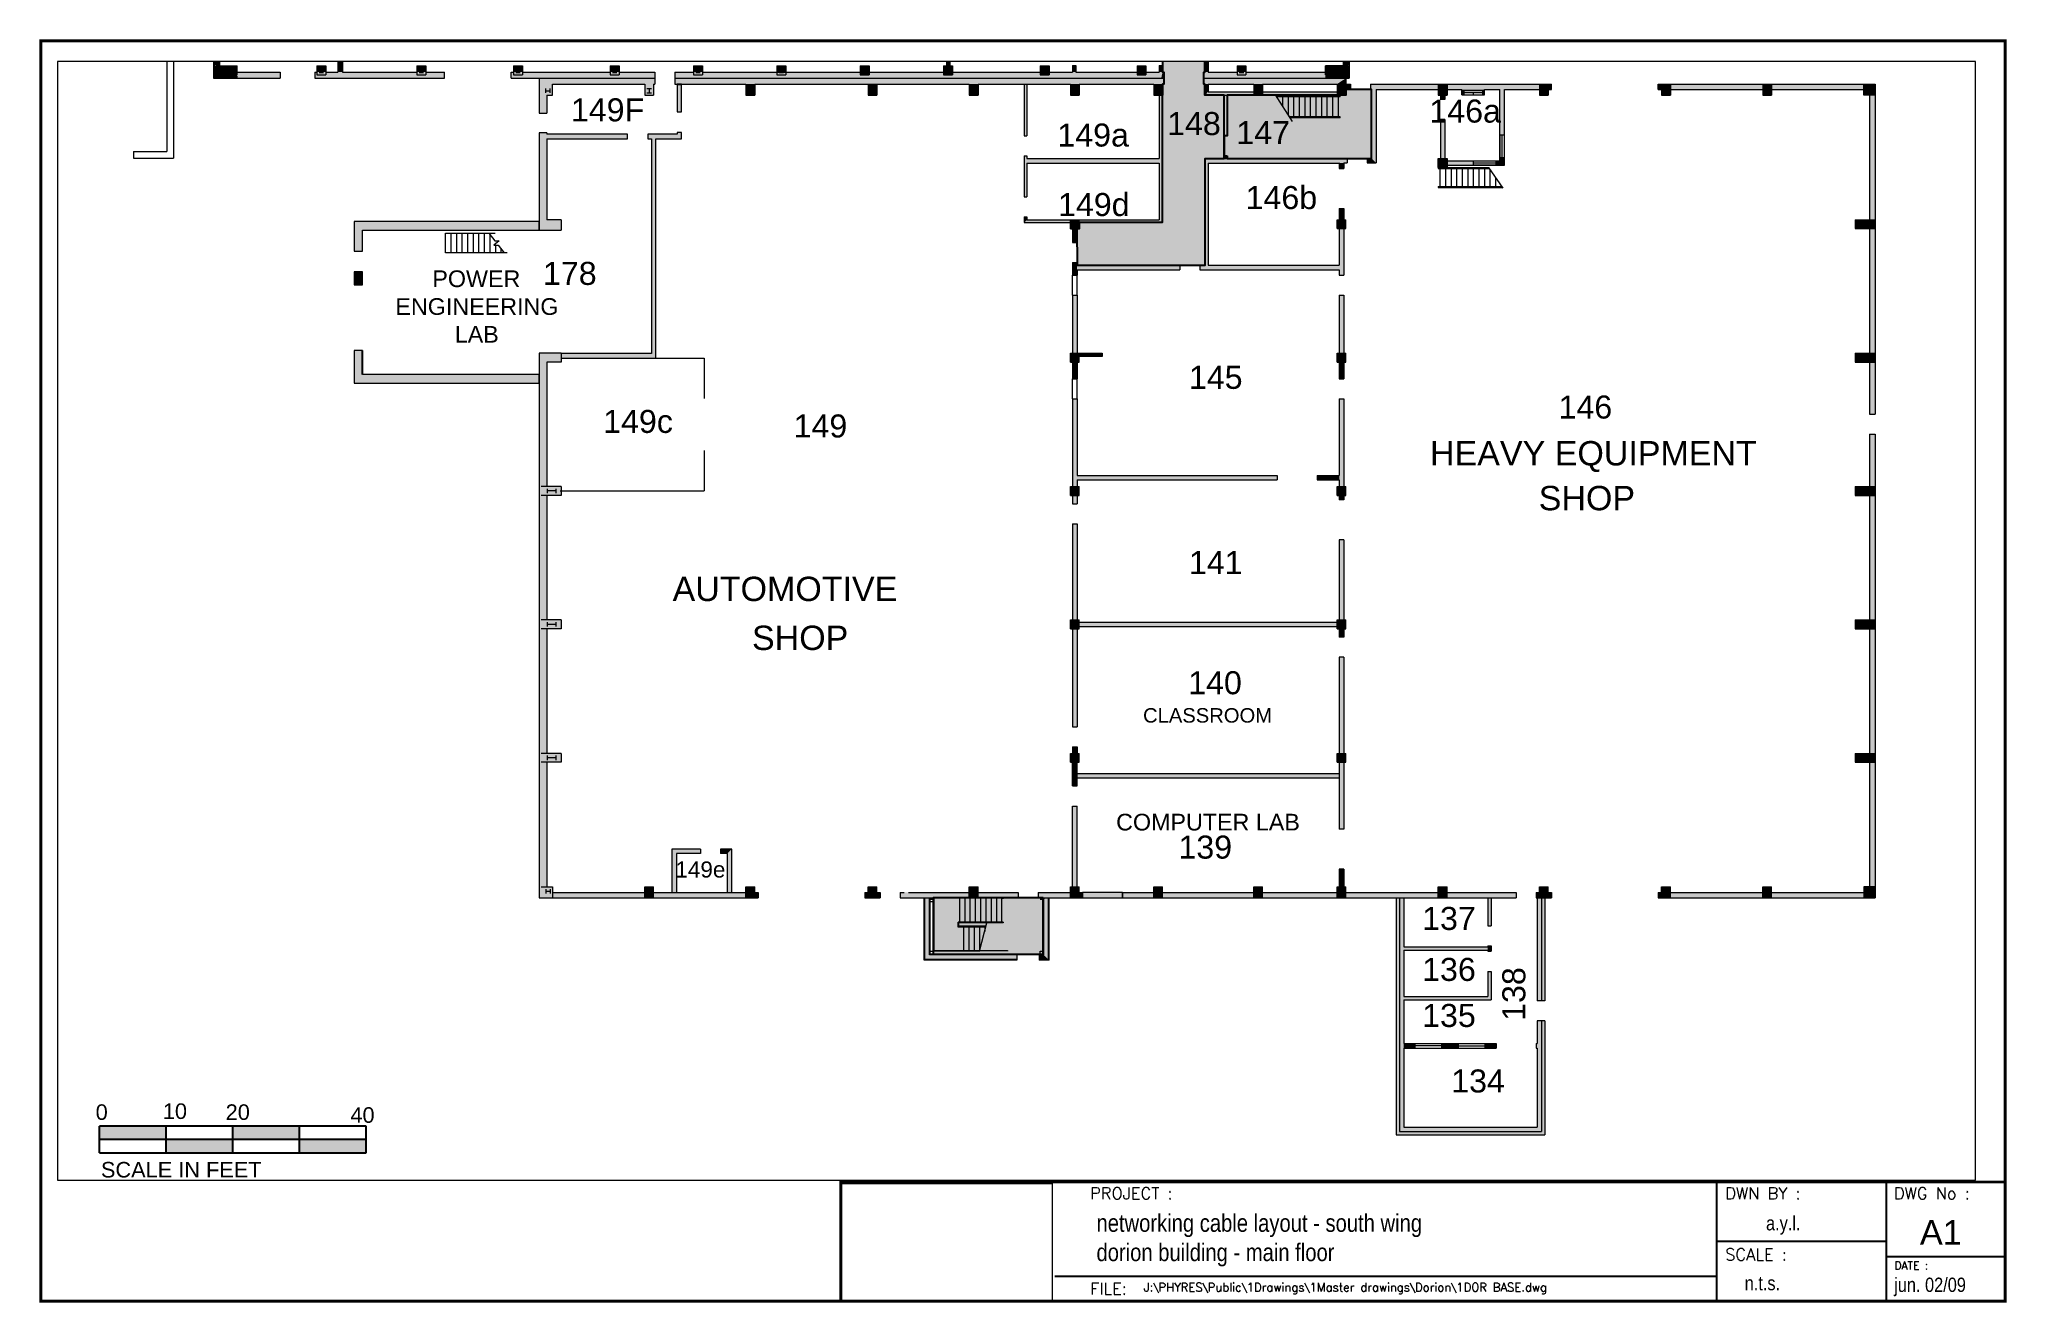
# Paper-space layout 'networking1south' of a CAD drawing. Extents: x 0 to 16.5, y 0 to 10.6.
# The model-space entities are those that its viewports show. They can reach past a viewport. Long polylines and large blocks are cut down to what shows.
import ezdxf

# ---------------------------------------------------------------- set-up
doc = ezdxf.new("R2010")
doc.units = 0
doc.header["$LTSCALE"] = 0.5
doc.header["$MEASUREMENT"] = 0
doc.layers.get('0').update_dxf_attribs({"linetype": 'CONTINUOUS'})
for name, color, linetype in [('CORRIDOR HATCH', 253, 'CONTINUOUS'), ('filename', 1, 'CONTINUOUS'), ('Room Names', 7, 'CONTINUOUS'), ('SOLID', 7, 'CONTINUOUS'), ('titleblock', 7, 'CONTINUOUS')]:
    doc.layers.add(name, color=color, linetype=linetype)
for name, color, linetype, lineweight in [('HOISTPWR', 5, 'CONTINUOUS', 0), ('STAIR', 7, 'CONTINUOUS', 0), ('TEXT', 7, 'CONTINUOUS', 0), ('WALL', 7, 'CONTINUOUS', 0), ('WALLS', 7, 'CONTINUOUS', 0)]:
    doc.layers.add(name, color=color, linetype=linetype, lineweight=lineweight)
doc.layers.add('VP', color=6, linetype='CONTINUOUS', plot=False)
doc.styles.add('romans', font='romans.shx')
doc.styles.add('STANDARD 2', font='arial.ttf')
doc.styles.add('Swis721BlkBT', font='swissk.ttf')
doc.styles.add('Swis721BT', font='techl___.ttf')
doc.styles.add('techic', font='arial.ttf')
picture_1 = doc.add_image_def('image3.jpg', size_in_pixel=(338, 188))

psp = doc.layouts.new('networking1south')

# ---------------------------------------------------------------- texts
at = {"layer": 'filename', "insert": (9.261445073448373, 0.1527263927400943), "char_height": 0.07151431244039486, "attachment_point": 1, "style": 'romans'}
psp.add_mtext('J:\\\\PHYRES\\\\Public\\\\1Drawings\\\\1Master drawings\\\\Dorion\\\\1DOR BASE.dwg', dxfattribs=at)
at = {"layer": 'titleblock', "color": 1, "style": 'romans'}
for s, height, p in [('PROJECT :', 0.0998062927173842, (8.810395341047693, 0.8551956478625127)), ('DWN BY :', 0.0998062927173842, (14.14312674791068, 0.8551956478625127)), ('DWG No :', 0.0998062927173842, (15.5590793811562, 0.8551956478625127)), ('SCALE :', 0.0998062927173842, (14.14312674791068, 0.3421897034891228)), ('DATE :', 0.06649092253541478, (15.56277193813867, 0.2657925170929081)), ('FILE:', 0.0998062927173842, (8.810395341047693, 0.05443298504975447))]:
    psp.add_text(s, height=height, dxfattribs=at).set_placement(p)
at = {"layer": 'titleblock'}
for s, height, style, p in [('networking cable layout - south wing', 0.1480426082014402, 'Swis721BT', (8.863655618016214, 0.5819159162360679)), ('a.y.l.', 0.1196743643912501, 'Swis721BT', (14.48553519541845, 0.5939062363131846)), ('A1', 0.2060355930412864, 'Swis721BlkBT', (15.7775377129488, 0.4741304588759461)), ('dorion building - main floor', 0.1480426082014402, 'Swis721BT', (8.863655618016214, 0.3358567028289885)), ('n.t.s.', 0.1196743643912501, 'Swis721BT', (14.30626675503352, 0.09122547529230118)), ('jun. 02/09', 0.1196743643912501, 'Swis721BT', (15.56164800984702, 0.07745005167026964))]:
    psp.add_text(s, height=height, dxfattribs=dict(at, style=style)).set_placement(p)

msp = doc.modelspace()

# ---------------------------------------------------------------- texts
at = {"layer": 'Room Names', "style": 'STANDARD 2'}
for s, p in [('HEAVY EQUIPMENT', (2794.826621376375, 1760.763312077441)), ('SHOP', (2990.399066282924, 1680.12697042533)), ('AUTOMOTIVE', (1431.774877105563, 1516.800259545552)), ('SHOP', (1574.660834202652, 1428.763051318309))]:
    msp.add_text(s, height=43.79450940177012, dxfattribs=at).set_placement(p)
at = {"layer": 'Room Names', "width": 349.8945232103288, "attachment_point": 1, "style": 'STANDARD 2'}
for s, insert, char_height in [('\\pi97.666;POWER \\P\\pi31.209;ENGINEERING \\P\\pi137.99;LAB', (901.8112914614612, 2111.56770074337), 30), ('CLASSROOM', (2278.396149950742, 1324.164180650056), 26), ('\\pi11.769;COMPUTER LAB', (2218.182879558706, 1134.153454205898), 30)]:
    msp.add_mtext(s, dxfattribs=dict(at, insert=insert, char_height=char_height))
at = {"layer": 'TEXT'}
for s, height, style, p in [('153A', 41.42447153673383, 'STANDARD 2', (2169.037469426155, 2487.440683092505)), ('149F', 41.42447153673383, 'STANDARD 2', (1248.809529783362, 2379.611503452562)), ('146a', 41.42447153673383, 'STANDARD 2', (2793.678271675162, 2377.415846633585)), ('149a', 41.42447153673383, 'STANDARD 2', (2124.268976988134, 2334.320916669099)), ('148', 41.42447153673383, 'STANDARD 2', (2321.772363629124, 2354.911238043461)), ('147', 41.42447153673383, 'STANDARD 2', (2446.344628394362, 2338.724090274258)), ('149d', 41.42447153673383, 'STANDARD 2', (2125.472398821488, 2209.325714584119)), ('146b', 41.42447153673383, 'STANDARD 2', (2463.001869870578, 2221.901108828943)), ('178', 41.42447153673383, 'STANDARD 2', (1198.594186051846, 2085.468866119611)), ('145', 41.42447153673383, 'STANDARD 2', (2360.914451173959, 1898.491892022464)), ('146', 41.42447153673383, 'techic', (3026.090700705361, 1845.064945719105)), ('149c', 41.42447153673383, 'STANDARD 2', (1306.858505062578, 1819.217362723722)), ('149', 41.42447153673383, 'STANDARD 2', (1649.594973666778, 1811.000777822001)), ('141', 41.42447153673383, 'STANDARD 2', (2360.914451173959, 1565.408164847601)), ('140', 41.42447153673383, 'STANDARD 2', (2359.661775016325, 1349.168876211358)), ('139', 41.42447153673383, 'STANDARD 2', (2342.107678746223, 1053.503726714307)), ('149e', 28.99713007571368, 'STANDARD 2', (1436.772474249115, 1019.475972433488)), ('137', 41.42447153673383, 'STANDARD 2', (2780.616154158766, 925.2168420412795)), ('136', 41.42447153673383, 'STANDARD 2', (2780.616154158766, 833.5207824366503)), ('135', 41.42447153673383, 'STANDARD 2', (2780.616154158766, 750.6886752604682)), ('134', 41.42447153673383, 'STANDARD 2', (2832.946984897947, 632.8592386685195)), ('0', 28, 'STANDARD 2', (393.6152554056093, 583.5260473937717)), ('10', 28, 'STANDARD 2', (514.4803970959233, 585.2520214538226)), ('20', 28, 'STANDARD 2', (627.5756545401982, 583.5260473937717)), ('40', 28, 'STANDARD 2', (852.0395150392897, 578.3481138993915)), ('SCALE IN FEET', 28, 'STANDARD 2', (403.1117940411064, 479.9674227630769))]:
    msp.add_text(s, height=height, dxfattribs=dict(at, style=style)).set_placement(p)
at = {"layer": 'TEXT', "style": 'STANDARD 2'}
msp.add_text('138', height=41.42447153673383, rotation=90, dxfattribs=at).set_placement((2966.288302014378, 761.6684028087175))

# ---------------------------------------------------------------- blocks, each defined once
blk = doc.blocks.new('COL1')
at = {"layer": 'WALL'}
for p, q in [((-8.000000000000057, -8), (-7.999999999999943, 8)), ((-7.999999999999943, 8), (8.000000000000057, 8)), ((-4, -4), (-4, 4)), ((-4, 0), (4, 0)), ((4, -4), (4, 4)), ((7.999999999999943, -8), (8.000000000000057, 8)), ((-8.000000000000057, -8), (7.999999999999943, -8))]:
    blk.add_line(p, q, dxfattribs=at)

# ---------------------------------------------------------------- hatches: boundary and pattern name
at = {"layer": 'CORRIDOR HATCH'}
h = msp.add_hatch(color=256, dxfattribs=at)
h.dxf.hatch_style = 1
h.paths.add_polyline_path([(2429.500912749981, 2317.60729764809), (2429.500912749981, 2312.60729764809), (2689.589773998785, 2312.758899198733), (2689.589773998785, 2436.758899198732), (2643.589773998785, 2436.758899198732), (2643.589773998785, 2426.758899198732), (2429.500912749981, 2426.758899198732), (2429.500912749981, 2353.60729764809), (2424.500912749981, 2353.60729764809), (2424.500912749981, 2317.60729764809)])
h.paths.add_polyline_path([(2313.533969201078, 3007.258899198732), (2313.533969201078, 2971.258899198732), (2315.534070001076, 2971.258899198732), (2315.534070001076, 2967.258899198732), (2313.533969201078, 2967.258899198732), (2313.533969201078, 2468.258899198732), (2315.589773998785, 2468.258899198732), (2315.589773998785, 2446.758899198732), (2313.589773998785, 2446.758899198732), (2313.589773998785, 2426.758899198732), (2312.500912749981, 2426.60729764809), (2312.500912749981, 2197.60729764809), (2163.589773998785, 2197.60729764809), (2163.589773998785, 2186.615209518027), (2159.40001547842, 2186.60729764809), (2159.589773998785, 2120.758899198732), (2390.40001547842, 2120.758899198732), (2390.40001547842, 2312.60729764809), (2424.500912749981, 2312.60729764809), (2424.500912749981, 2426.60729764809), (2389.589773998785, 2426.758899198732), (2389.589773998785, 2446.758899198732), (2387.589773998785, 2446.758899198732), (2387.589773998785, 2468.258899198732), (2389.533969201078, 2468.258899198732), (2389.533969201078, 2967.258899198732), (2387.534070001076, 2967.258899198732), (2387.534070001076, 2971.258899198732), (2389.533969201078, 2971.258899198732), (2389.533969201078, 3007.258899198732)])
h.paths.add_polyline_path([(2451.533969201078, 3197.258899198732), (2451.533969201078, 3101.258899198732), (2582.420034149664, 3101.258899198732), (2582.420034149664, 3095.258899198731), (2618.419933349664, 3095.258899198731), (2618.419933349664, 3101.258899198732), (2638.533969201078, 3101.258899198732), (2638.533969201078, 3113.258899198732), (2649.533969201078, 3113.258899198732), (2649.533969201078, 3185.258899198732), (2638.533969201078, 3185.258899198732), (2638.533969201078, 3197.258899198732)])
h.paths.add_polyline_path([(753.5339692010771, 3093.258899198733), (753.5339692010771, 3085.258798398734), (747.5339692010771, 3085.258798398734), (747.5339692010771, 3013.25899999873), (753.5339692010766, 3013.25899999873), (753.5339692010771, 3005.258899198732), (865.5339692010774, 3005.258899198732), (865.5339692010774, 2973.258899198732), (945.5339692010775, 2973.258899198732), (945.5339692010775, 3007.258899198732), (1680.533969201078, 3007.258899198732), (1680.533969201078, 2973.258899198732), (1728.533969201078, 2973.258899198732), (1728.533969201078, 3007.258899198732), (2313.533969201078, 3007.258899198732), (2389.533969201078, 3007.258899198732), (2638.533969201078, 3007.258899198732), (2638.533969201078, 3095.258899198732), (2389.533969201078, 3095.258899198732), (2389.533969201078, 3129.258899198732), (2313.533969201078, 3129.258899198732), (2313.533969201078, 3095.258899198732), (1383.533969201078, 3095.258899198732), (1383.533969201078, 3129.258899198732), (1335.533969201078, 3129.258899198732), (1335.533969201078, 3095.258899198732), (945.5339692010775, 3095.258899198732), (945.5339692010775, 3127.258899198732), (877.5340196010765, 3127.258899198732), (875.5339692010774, 3127.258899198732), (875.5339692010774, 3093.258899198733)])
h.paths.add_polyline_path([(276.5339692010775, 2972.258899198732), (276.5339692010775, 2780.258899198732), (372.5339692010775, 2780.258899198732), (372.5339692010775, 2930.258899198732), (380.5339692010775, 2930.258899198732), (380.5339692010775, 2966.258899198732), (372.5339692010775, 2966.258899198732), (372.5339692010775, 2972.258899198732)])
h.paths.add_polyline_path([(376.5339692010775, 3091.258899198731), (376.5339692010775, 3019.258899198732), (380.5339692010775, 3019.258899198732), (380.5339692010775, 2980.258899198732), (464.5339692010775, 2980.258899198732), (464.5339692010775, 3019.258899198732), (468.5339692010775, 3019.258899198732), (468.5339692010775, 2976.258899198732), (380.5339692010775, 2976.258899198732), (380.5339692010775, 2860.258899198732), (580.0339692010775, 2860.258899198732), (580.0339692010766, 3005.258899198732), (747.5339692010771, 3005.258899198732), (747.5339692010771, 3093.258899198733), (468.5339692010775, 3093.258899198732), (468.5339692010775, 3091.258899198732), (464.5339692010775, 3091.258899198732), (464.5339692010775, 3093.258899198732), (380.5339692010775, 3093.258899198732), (380.5339692010775, 3091.258899198731)])
h = msp.add_hatch(color=256, dxfattribs=at)
h.dxf.hatch_style = 1
h.paths.add_polyline_path([(2098.464757127248, 982.7588991987318), (1900.464757127248, 982.7588991987323), (1900.464757127248, 881.7588991987318), (2098.464757127248, 881.7588991987318)])
at = {"layer": 'HOISTPWR'}
h = msp.add_hatch(color=256, dxfattribs=at)
h.set_gradient(color1=(0, 0, 255), one_color=1, tint=1)
h.paths.add_polyline_path([(1563.589773998785, 2446.758899198732), (1499.589773998785, 2446.758899198732), (1499.589773998785, 2427.344761221404), (1563.589773998785, 2427.344761221404)])
h.paths.add_polyline_path([(1563.589773998785, 2427.344761221404), (1563.589773998785, 2446.758899198731), (1499.589773998785, 2446.758899198732), (1499.589773998785, 2427.344761221404)])
at = {"layer": 'SOLID'}
for points in [[(1191.742447412706, 2457.258899198732), (1191.742447412706, 2394.258899198732), (1205.589773998786, 2394.258899198732), (1205.589773998786, 2426.758899198732), (1215.589773998786, 2426.758899198732), (1215.589773998786, 2446.758899198732), (1381.589773998785, 2446.758899198732), (1381.589773998785, 2426.758899198732), (1397.589773998785, 2426.758899198732), (1397.589773998785, 2446.758899198731), (1399.589773998785, 2446.758899198733), (1399.589773998785, 2457.258899198732)], [(1447.856879201078, 2446.758899198732), (1439.825399201077, 2446.758899198732), (1439.825399201077, 2396.794497198732), (1447.856879201078, 2396.794497198732)], [(1191.742447412706, 2183.869726198727), (1231.589773998786, 2183.869726198727), (1231.589773998786, 2202.758899198732), (1205.589773998786, 2202.758899198732), (1205.589773998786, 2348.290657198733), (1350.442917412709, 2348.290657198733), (1350.442917412709, 2356.322137198732), (1205.589773998786, 2356.322137198734), (1205.589773998786, 2358.999297198733), (1191.742447412706, 2358.999297198734)], [(1231.589773998786, 1961.83867419875), (1231.589773998786, 1953.80719419875), (1401.789271412707, 1953.807194198748), (1401.789271412707, 2348.290657198733), (1447.856879201077, 2348.290657198732), (1447.856879201077, 2359.786697198732), (1439.825399201077, 2359.786697198732), (1439.825399201077, 2356.322137198732), (1387.450717412709, 2356.322137198732), (1387.450717412709, 2348.290657198733), (1393.757791412707, 2348.290657198733), (1393.757791412707, 1961.838674198748)], [(858.6092554127031, 2199.342136198729), (858.609255412703, 2145.854054198749), (874.0816654127028, 2145.854054198749), (874.0816654127027, 2183.869726198729), (1191.742447412706, 2183.869726198727), (1191.742447412706, 2199.342136198727)], [(874.0816654127029, 2108.84625419875), (858.6092554127031, 2108.84625419875), (858.6092554127031, 2085.736064198748), (874.0816654127029, 2085.736064198748)], [(874.081665412703, 1967.626064198748), (858.6092554127031, 1967.626064198748), (858.6092554127032, 1908.96476419875), (1191.742447412706, 1908.964764198748), (1191.742447412706, 1924.437174198748), (874.081665412703, 1924.437174198748)], [(1231.589773998786, 1722.758899198732), (1205.589773998786, 1722.758899198732), (1205.589773998786, 1946.758899198732), (1231.589773998786, 1946.758899198732), (1231.589773998786, 1962.758899198732), (1191.742447412705, 1962.758899198732), (1191.742447412703, 982.7588991987318), (1215.589773998786, 982.7588991987318), (1215.589773998786, 1002.758899198732), (1205.589773998786, 1002.758899198732), (1205.589773998786, 1226.758899198732), (1231.589773998786, 1226.758899198732), (1231.589773998786, 1242.758899198732), (1205.589773998786, 1242.758899198732), (1205.589773998786, 1466.758899198732), (1231.589773998786, 1466.758899198732), (1231.589773998786, 1482.758899198732), (1205.589773998786, 1482.758899198732), (1205.589773998786, 1706.758899198732), (1231.589773998786, 1706.758899198732)], [(2163.589773998785, 1962.758899198732), (2204.715371450911, 1962.758899198732), (2204.715371450911, 1956.758899198732), (2163.589773998785, 1956.758899198732)], [(2151.589773998785, 1226.758899198732), (2151.589773998785, 1184.153931832774), (2159.589773998785, 1184.153931832774), (2159.589773998785, 1226.758899198732)], [(2631.589773998784, 1206.758899198732), (2159.589773998785, 1206.758899198732), (2159.589773998786, 1198.758899198732), (2631.589773998784, 1198.758899198732)], [(2151.589773998785, 1002.758899198732), (2159.589773998785, 1002.758899198732), (2159.589773998785, 1148.153931832774), (2151.589773998785, 1148.153931832774)]]:
    msp.add_hatch(color=256, dxfattribs=at).paths.add_polyline_path(points)
h = msp.add_hatch(color=256, dxfattribs=at)
h.paths.add_polyline_path([(2241.589773998785, 982.7588991987318), (2241.589773998785, 992.7588991987318), (2169.589773998785, 992.7588991987318), (2169.589773998785, 982.7588991987318)])
h.paths.add_polyline_path([(2297.589773998785, 982.7588991987317), (2297.589773998785, 992.7588991987318), (2241.589773998785, 992.7588991987317), (2241.589773998785, 982.7588991987319)])

# ---------------------------------------------------------------- linework, layer by layer
for p, q in [((880.4354845596372, 572.415048244211), (400.4354845596372, 572.4150482442101)), ((400.4354845596372, 524.415048244211), (400.4354845596372, 572.4150482442101)), ((520.4354845596372, 524.415048244211), (520.4354845596372, 572.4150482442101)), ((640.4354845596372, 524.415048244211), (640.4354845596372, 572.4150482442101)), ((760.4354845596372, 524.415048244211), (760.4354845596372, 572.4150482442101)), ((880.4354845596372, 524.415048244211), (880.4354845596372, 572.4150482442101)), ((880.4354845596372, 548.415048244211), (400.4354845596372, 548.4150482442101)), ((400.4354845596372, 524.415048244211), (880.4354845596372, 524.4150482442101))]:
    msp.add_line(p, q)
for points in [[(400.4354845596372, 572.4150482442101), (400.4354845596372, 548.4150482442101), (520.4354845596372, 572.4150482442101), (520.4354845596372, 548.4150482442101)], [(640.4354845596372, 572.4150482442101), (640.4354845596372, 548.4150482442101), (760.4354845596372, 572.4150482442101), (760.4354845596372, 548.4150482442101)], [(520.4354845596372, 548.4150482442101), (520.4354845596372, 524.415048244211), (640.4354845596372, 548.4150482442101), (640.4354845596372, 524.415048244211)], [(760.4354845596372, 548.4150482442101), (760.4354845596372, 524.415048244211), (880.4354845596372, 548.4150482442101), (880.4354845596372, 524.415048244211)]]:
    msp.add_solid(points)
at = {"layer": 'CORRIDOR HATCH'}
msp.add_lwpolyline([(2313.533969201078, 2967.258899198732), (2313.533969201078, 2468.258899198732), (2315.589773998785, 2468.258899198732), (2315.589773998785, 2446.758899198732), (2313.589773998785, 2446.758899198732), (2313.589773998785, 2426.758899198732), (2312.500912749981, 2426.60729764809), (2312.500912749981, 2197.60729764809), (2163.589773998785, 2197.60729764809), (2163.589773998785, 2186.615209518027), (2159.40001547842, 2186.60729764809), (2159.589773998785, 2120.758899198732), (2390.40001547842, 2120.758899198732), (2390.40001547842, 2312.60729764809), (2424.500912749981, 2312.60729764809), (2424.500912749981, 2426.60729764809), (2389.589773998785, 2426.758899198732), (2389.589773998785, 2446.758899198732), (2387.589773998785, 2446.758899198732), (2387.589773998785, 2468.258899198732), (2389.533969201078, 2468.258899198732), (2389.533969201078, 2967.258899198732)], dxfattribs=at)
for points in [[(2429.500912749981, 2317.60729764809), (2429.500912749981, 2312.60729764809), (2689.589773998785, 2312.758899198733), (2689.589773998785, 2436.758899198732), (2643.589773998785, 2436.758899198732), (2643.589773998785, 2426.758899198732), (2429.500912749981, 2426.758899198732), (2429.500912749981, 2353.60729764809), (2424.500912749981, 2353.60729764809), (2424.500912749981, 2317.60729764809)], [(2098.464757127248, 982.7588991987318), (1900.464757127248, 982.7588991987323), (1900.464757127248, 881.7588991987318), (2098.464757127248, 881.7588991987318)]]:
    msp.add_lwpolyline(points, close=True, dxfattribs=at)
at = {"layer": 'SOLID'}
for p, q in [((1439.825399201077, 2446.758899198732), (1447.856879201078, 2446.758899198732)), ((2159.589773998785, 2120.758899198732), (2159.589773998785, 2120.758899198732)), ((2159.589773998785, 2120.758899198732), (2159.589773998785, 2120.758899198732)), ((874.0816654127029, 1924.437174198748), (874.0816654127029, 1967.626064198748))]:
    msp.add_line(p, q, dxfattribs=at)
for points in [[(829.5339692010775, 2841.258899198732), (837.5339692010775, 2841.258899198732), (829.5339692010775, 2468.258899198732), (837.5339692010775, 2468.258899198732)], [(616.5339692010775, 2479.258899198732), (605.5339692010775, 2479.685069104023), (616.5339692010775, 2780.258899198732), (605.5339692010771, 2772.258899198733)], [(1924.533969201078, 2479.258899198732), (1930.533969201078, 2479.258899198732), (1924.533969201078, 2751.258899198732), (1930.533969201078, 2751.258899198732)], [(2389.533969201078, 2584.258899198732), (2395.533969201078, 2584.258899198732), (2389.533969201078, 2468.258899198732), (2395.533969201078, 2468.258899198732)], [(2638.533969201078, 2519.258899198732), (2638.533969201078, 2479.258899198732), (2649.533969201078, 2519.258899198732), (2649.533969201078, 2479.5433188683)], [(605.5339692010775, 2457.258899198732), (611.5339692010775, 2463.950792938697), (605.5339692010775, 2479.685069104023), (611.5339692010775, 2479.258899198732)], [(648.5339692010775, 2479.258899198732), (648.5339692010775, 2463.258899198732), (611.5339692010775, 2479.258899198732), (611.5339692010775, 2463.258899198732)], [(807.5339692010775, 2479.258899198732), (807.5339692010775, 2468.258899198732), (791.5339692010775, 2479.258899198732), (791.5339692010775, 2468.258899198732)], [(971.5339692010775, 2479.258899198732), (987.5339692010775, 2479.258899198732), (971.5339692010775, 2468.258899198732), (987.5339692010775, 2468.258899198732)], [(1145.533969201078, 2479.258899198732), (1161.533969201078, 2479.258899198732), (1145.533969201078, 2468.258899198732), (1161.533969201078, 2468.258899198732)], [(1319.533969201078, 2479.258899198732), (1335.533969201078, 2479.258899198732), (1319.533969201078, 2468.258899198732), (1335.533969201078, 2468.258899198732)], [(1469.533969201078, 2479.258899198732), (1485.533969201078, 2479.258899198732), (1469.533969201078, 2468.258899198732), (1485.533969201078, 2468.258899198732)], [(1619.533969201078, 2479.258899198732), (1635.533969201078, 2479.258899198732), (1619.533969201078, 2468.258899198732), (1635.533969201078, 2468.258899198732)], [(1785.533969201078, 2463.258899198732), (1785.533969201078, 2479.258899198732), (1769.533969201078, 2463.258899198732), (1769.533969201078, 2479.258899198732)], [(1919.533969201078, 2463.258899198732), (1935.533969201078, 2463.258899198732), (1919.533969201078, 2479.258899198732), (1935.533969201078, 2479.258899198732)], [(2093.533969201078, 2479.258899198732), (2109.533969201078, 2479.258899198732), (2093.533969201078, 2463.258899198732), (2109.533969201078, 2463.258899198732)], [(2151.533969201078, 2480.258899198732), (2157.533969201078, 2480.258899198732), (2151.533969201078, 2468.258899198732), (2157.533969201078, 2468.258899198732)], [(2267.533969201078, 2479.258899198732), (2283.533969201078, 2479.258899198732), (2267.533969201078, 2463.258899198732), (2283.533969201078, 2463.258899198732)], [(2313.533969201078, 2468.258899198732), (2307.533969201078, 2468.258899198732), (2313.533969201078, 2480.258899198732), (2307.533969201078, 2480.258899198732)], [(2447.533969201077, 2479.258899198732), (2447.533969201077, 2468.258899198732), (2463.533969201077, 2479.258899198732), (2463.533969201077, 2468.258899198732)], [(2606.533969201078, 2479.258899198732), (2606.533969201078, 2463.258899198732), (2643.533969201078, 2479.258899198732), (2643.533969201078, 2463.258899198732)], [(2649.533969201078, 2479.5433188683), (2643.533969201078, 2479.258899198732), (2649.533969201078, 2463.242041760079), (2643.533969201078, 2463.258899198732)], [(649.6257339073934, 2457.258899198732), (648.5339692010775, 2463.258899198732), (605.5339692010775, 2457.258899198732), (611.5339692010775, 2463.950792938697)], [(648.5339692010775, 2468.258899198732), (725.5340588010758, 2468.258899198732), (649.6257339073934, 2457.258899198732), (725.5340588010758, 2457.258899198732)], [(1021.533969201078, 2457.258899198732), (1021.533969201078, 2468.258899198732), (787.97832840108, 2457.258899198732), (789.5338796010792, 2468.258899198732)], [(1399.589773998785, 2468.258899198732), (1399.589773998785, 2457.258899198732), (1141.533969201078, 2468.258899198732), (1141.533969201078, 2457.258899198732)], [(1435.589773998785, 2468.258899198732), (1435.589773998785, 2457.258899198732), (1935.533969201078, 2468.258899198732), (1935.234553721589, 2457.258899198732)], [(1435.589773998785, 2457.258899198732), (1435.589773998785, 2446.758899198733), (1799.076345989506, 2457.258899198732), (1799.589773998785, 2446.758899198732)], [(1563.589773998785, 2426.758899198732), (1579.589773998785, 2426.758899198732), (1563.589773998785, 2446.758899198732), (1579.589773998785, 2446.758899198732)], [(1783.589773998785, 2426.758899198732), (1799.589773998785, 2426.758899198732), (1783.589773998785, 2446.758899198732), (1799.589773998785, 2446.758899198732)], [(2315.589773998785, 2446.758899198732), (2315.589773998785, 2457.258899198732), (1799.589773998785, 2446.758899198732), (1792.813376538352, 2457.258899198732)], [(1935.533969201078, 2468.258899198732), (1935.234553721589, 2457.258899198732), (2313.533969201078, 2468.258899198732), (2315.589773998785, 2457.258899198732)], [(1965.589773998785, 2426.758899198732), (1981.589773998785, 2426.758899198732), (1965.589773998785, 2446.758899198732), (1981.589773998785, 2446.758899198732)], [(2064.400015478419, 2353.60729764809), (2069.400015478419, 2353.607196848091), (2064.400015478418, 2446.758899198732), (2069.400015478419, 2446.758899198732)], [(2147.589773998785, 2426.758899198732), (2163.589773998785, 2426.758899198732), (2147.589773998785, 2446.758899198732), (2163.589773998785, 2446.758899198732)], [(2297.589773998785, 2426.758899198732), (2313.589773998785, 2426.758899198732), (2297.589773998785, 2446.758899198732), (2313.589773998785, 2446.758899198732)], [(2606.533969201078, 2468.258899198732), (2606.41225180233, 2457.258899198732), (2387.589773998785, 2468.258899198732), (2387.589773998785, 2457.258899198732)], [(2387.589773998785, 2446.758899198732), (2387.589773998784, 2457.258899198732), (2627.589773998785, 2446.758899198732), (2643.589773998785, 2457.258899198732)], [(2389.589773998785, 2426.758899198732), (2395.589773998785, 2432.758899198732), (2389.589773998785, 2446.758899198732), (2395.589773998785, 2446.758899198732)], [(2493.589773998785, 2426.758899198732), (2477.589773998785, 2426.758899198732), (2493.589773998785, 2446.758899198732), (2477.589773998785, 2446.758899198732)], [(2606.533969201078, 2463.258899198732), (2606.41225180233, 2457.258899198732), (2649.533969201078, 2463.242041760079), (2649.533969201078, 2457.258899198732)], [(2643.589773998785, 2426.758899198732), (2627.589773998785, 2426.758899198732), (2643.589773998785, 2457.258899198732), (2627.589773998785, 2446.758899198732)], [(2651.589773998785, 2436.758899198732), (2643.589773998785, 2436.758899198732), (2651.589773998784, 2446.758899198732), (2643.589773998785, 2446.758899198732)], [(2687.589773998785, 2436.758899198732), (2687.589773998785, 2446.758899198732), (2809.589773998785, 2436.758899198732), (2809.589773998785, 2446.758899198732)], [(2809.589773998785, 2426.758899198732), (2825.589773998785, 2426.758899198732), (2809.589773998785, 2446.758899198732), (2825.589773998785, 2446.758899198732)], [(2825.589773998785, 2436.758899198732), (2825.589773998785, 2446.758899198732), (2991.589773998785, 2436.758899198732), (2991.589773998785, 2446.758899198732)], [(2991.589773998785, 2426.758899198732), (2991.589773998785, 2446.758899198732), (3007.589773998785, 2426.758899198732), (3007.589773998785, 2446.758899198732)], [(3007.589773998785, 2446.758899198732), (3013.589773998785, 2446.758899198732), (3007.589773998785, 2436.758899198732), (3013.589773998785, 2436.758899198732)], [(3205.589773998785, 2446.758899198732), (3205.589773998785, 2436.758899198732), (3211.589773998785, 2446.758899198732), (3211.589773998785, 2436.758899198732)], [(3211.589773998785, 2446.758899198732), (3227.589773998785, 2446.758899198732), (3211.589773998785, 2426.758899198732), (3227.589773998785, 2426.758899198732)], [(3393.589773998785, 2436.758899198732), (3393.589773998785, 2446.758899198732), (3227.589773998785, 2436.758899198732), (3227.589773998785, 2446.758899198732)], [(3409.589773998785, 2426.758899198732), (3393.589773998785, 2426.758899198732), (3409.589773998785, 2446.758899198732), (3393.589773998785, 2446.758899198732)], [(3575.589773998785, 2436.758899198732), (3575.589773998785, 2446.758899198732), (3409.589773998785, 2436.758899198732), (3409.589773998785, 2446.758899198732)], [(3575.589773998785, 2426.758899198732), (3595.589773998785, 2426.758899198732), (3575.589773998785, 2446.758899198732), (3595.589773998785, 2446.758899198732)], [(2307.500912749981, 2202.60729764809), (2312.500912749981, 2197.60729764809), (2307.500912749981, 2426.758899198732), (2312.500912749981, 2426.758899198732)], [(2389.589773998785, 2426.758899198732), (2395.589773998785, 2432.758899198732), (2477.589773998785, 2426.758899198732), (2477.589773998785, 2432.758899198732)], [(2424.500912749981, 2353.60729764809), (2429.500912749981, 2353.60729764809), (2424.500912749981, 2426.758899198732), (2429.500912749981, 2426.758899198732)], [(2493.589773998785, 2426.758899198732), (2627.589773998785, 2426.758899198732), (2493.589773998785, 2432.758899198732), (2627.589773998785, 2432.758899198732)], [(2697.589773998785, 2436.758899198732), (2689.589773998785, 2436.758899198732), (2697.589773998785, 2304.758899198733), (2689.589773998785, 2312.758899198733)], [(2813.589773998785, 2426.758899198732), (2813.589773998785, 2418.90353677929), (2821.589773998785, 2426.758899198732), (2821.589773998785, 2418.90353677929)], [(2851.94512088694, 2427.258899198732), (2855.94512088694, 2427.258899198732), (2851.94512088694, 2436.758899198732), (2855.94512088694, 2435.258899198732)], [(2851.94512088694, 2436.758899198732), (2855.94512088694, 2435.258899198732), (2892.94512088694, 2436.758899198732), (2888.94512088694, 2435.258899198732)], [(2892.94512088694, 2436.758899198732), (2888.94512088694, 2435.258899198732), (2892.94512088694, 2427.258899198732), (2888.94512088694, 2427.258899198732)], [(2920.589773998785, 2436.758899198732), (2928.589773998785, 2436.758899198732), (2920.589773998785, 2354.641406630652), (2928.589773998784, 2354.641406630652)], [(3585.589773998785, 2202.758899198732), (3595.589773998785, 2202.758899198732), (3585.589773998785, 2426.758899198732), (3595.589773998785, 2426.758899198732)], [(2813.589773998785, 2382.90363757929), (2813.589773998785, 2312.758899198733), (2821.589773998785, 2382.90363757929), (2821.589773998785, 2312.758899198733)], [(2064.400015478419, 2243.60729764809), (2069.400015478419, 2243.60719684809), (2064.400015478419, 2317.60729764809), (2069.400015478419, 2317.60729764809)], [(2069.400015478419, 2304.60729764809), (2069.400015478419, 2312.60729764809), (2307.500912749981, 2304.60729764809), (2307.500912749981, 2312.60729764809)], [(2390.40001547842, 2120.758899198732), (2395.40001547842, 2120.758899198732), (2390.40001547842, 2312.60729764809), (2395.40001547842, 2304.60729764809)], [(2390.40001547842, 2312.60729764809), (2395.40001547842, 2304.60729764809), (2645.589773998785, 2312.607297648091), (2645.589773998785, 2304.758899198733)], [(2424.500912749981, 2317.60729764809), (2429.500912749982, 2317.60729764809), (2424.500912749981, 2312.60729764809), (2429.500912749981, 2312.60729764809)], [(2631.589773998785, 2304.750415950971), (2639.589773998785, 2304.75526352112), (2631.589773998785, 2294.758899198732), (2639.589773998785, 2294.758899198732)], [(2681.589773998785, 2304.758899198733), (2697.589773998785, 2304.758899198733), (2681.589773998785, 2312.758899198733), (2689.589773998785, 2312.758899198733)], [(2809.589773998785, 2312.758899198733), (2825.589773998785, 2312.758899198733), (2809.589773998785, 2296.758899198733), (2825.589773998785, 2296.758899198733)], [(2825.589773998785, 2308.758899198733), (2825.589773998785, 2300.758899198733), (2873.134317041145, 2308.758899198733), (2873.134317041145, 2300.758899198732)], [(2913.134317041145, 2308.758899198733), (2913.134317041145, 2300.758899198732), (2920.589773998785, 2308.758899198733), (2928.589773998784, 2300.758899198732)], [(2920.589773998785, 2308.758899198733), (2928.589773998784, 2300.758899198732), (2920.589773998785, 2314.641406630652), (2928.589773998784, 2314.641406630652)], [(2064.400015478419, 2207.60729764809), (2069.400015478419, 2207.60729764809), (2064.400015478419, 2197.60729764809), (2069.400015478419, 2202.60729764809)], [(2064.400015478419, 2197.60729764809), (2069.400015478419, 2202.60729764809), (2147.589773998785, 2197.60729764809), (2147.589773998785, 2202.60729764809)], [(2147.589773998785, 2186.615209518027), (2163.589773998785, 2186.615209518027), (2147.589773998785, 2202.60729764809), (2163.589773998785, 2202.60729764809)], [(2163.589773998785, 2197.60729764809), (2163.589773998785, 2202.615209518027), (2312.500912749981, 2197.60729764809), (2307.500912749981, 2202.60729764809)], [(2627.589773998785, 2186.758899198732), (2643.589773998785, 2186.758899198732), (2627.589773998785, 2202.758899198732), (2643.589773998785, 2202.758899198732)], [(2631.589773998785, 2202.758899198732), (2639.589773998785, 2202.758899198732), (2631.589773998785, 2222.758899198732), (2639.589773998785, 2222.758899198732)], [(3559.589773998785, 2186.758899198732), (3559.589773998785, 2202.758899198732), (3595.589773998785, 2186.758899198732), (3595.589773998785, 2202.758899198732)], [(2151.40001547842, 2161.60729764809), (2159.40001547842, 2161.60729764809), (2151.400015478419, 2186.615209518027), (2159.400015478419, 2186.615209518027)], [(2631.589773998785, 2102.758899198732), (2639.589773998785, 2102.758899198732), (2631.589773998785, 2186.758899198732), (2639.589773998785, 2186.758899198732)], [(3585.589773998785, 1962.758899198732), (3595.589773998785, 1962.758899198732), (3585.589773998785, 2186.758899198732), (3595.589773998785, 2186.758899198732)], [(2151.589773998785, 2125.60729764809), (2159.589773998785, 2125.60729764809), (2151.589773998785, 2102.758899198731), (2159.589773998785, 2102.758899198731)], [(2344.685975282604, 2112.758899198732), (2344.685975282604, 2120.758899198732), (2159.589773998785, 2112.758899198732), (2159.589773998785, 2120.758899198732)], [(2380.685874482604, 2112.758899198732), (2380.685874482604, 2120.758899198732), (2631.589773998785, 2112.758899198732), (2631.589773998785, 2120.758899198732)], [(2151.589773998785, 1962.758899198732), (2159.589773998785, 1962.758899198732), (2151.589773998785, 2066.758899198731), (2159.589773998785, 2066.758899198731)], [(2631.589773998785, 1962.758899198732), (2639.589773998785, 1962.758899198732), (2631.589773998785, 2066.758899198732), (2639.589773998785, 2066.758899198732)], [(2147.589773998785, 1962.758899198732), (2147.589773998785, 1946.758899198732), (2163.589773998785, 1962.758899198732), (2163.589773998785, 1946.758899198732)], [(2627.589773998785, 1946.758899198732), (2643.589773998785, 1946.758899198732), (2627.589773998785, 1962.758899198732), (2643.589773998785, 1962.758899198732)], [(3559.589773998785, 1946.758899198732), (3559.589773998785, 1962.758899198732), (3595.589773998785, 1946.758899198732), (3595.589773998785, 1962.758899198732)], [(2151.589773998785, 1916.758899198731), (2159.589773998785, 1916.758899198731), (2151.589773998785, 1946.758899198732), (2159.589773998785, 1946.758899198732)], [(2631.589773998785, 1916.758899198732), (2639.589773998785, 1916.758899198732), (2631.589773998785, 1946.758899198732), (2639.589773998785, 1946.758899198732)], [(3585.589773998785, 1852.758899198732), (3595.589773998785, 1852.758899198732), (3585.589773998785, 1946.758899198732), (3595.589773998785, 1946.758899198732)], [(2151.589773998785, 1691.44830027124), (2159.589773998785, 1691.44830027124), (2151.589773998785, 1880.758899198731), (2159.589773998785, 1880.758899198731)], [(2631.589773998785, 1880.758899198732), (2639.589773998785, 1880.758899198732), (2631.589773998785, 1722.758899198732), (2639.589773998785, 1722.758899198732)], [(3585.589773998785, 1722.758899198732), (3595.589773998785, 1722.758899198732), (3585.589773998785, 1816.758899198732), (3595.589773998785, 1816.758899198732)], [(2519.589773998785, 1734.758899198732), (2519.589773998785, 1742.758899198731), (2159.589773998786, 1734.758899198731), (2159.589773998786, 1742.758899198731)], [(2591.589773998785, 1734.758899198731), (2591.589572398789, 1742.758899198732), (2631.589773998785, 1734.758899198732), (2631.589773998785, 1742.758899198732)], [(2163.589773998785, 1706.758899198732), (2147.589773998785, 1706.758899198732), (2163.589773998785, 1722.758899198732), (2147.589773998785, 1722.758899198732)], [(2627.589773998785, 1706.758899198732), (2627.589773998785, 1722.758899198732), (2643.589773998785, 1706.758899198732), (2643.589773998785, 1722.758899198732)], [(2631.589773998785, 1698.641529433235), (2631.589773998785, 1706.758899198732), (2639.589773998785, 1698.641529433235), (2639.589773998785, 1706.758899198732)], [(3559.589773998785, 1706.758899198732), (3559.589773998785, 1722.758899198732), (3595.589773998785, 1706.758899198732), (3595.589773998785, 1722.758899198732)], [(3585.589773998785, 1482.758899198732), (3595.589773998785, 1482.758899198732), (3585.589773998785, 1706.758899198732), (3595.589773998785, 1706.758899198732)], [(2159.589773998785, 1482.758899198732), (2151.589773998785, 1482.758899198732), (2159.589773998786, 1655.44830027124), (2151.589773998785, 1655.44830027124)], [(2631.589773998785, 1482.758899198732), (2639.589773998785, 1482.758899198732), (2631.589773998785, 1626.641731033231), (2639.589773998785, 1626.641731033231)], [(2147.589773998785, 1466.758899198732), (2147.589773998785, 1482.758899198732), (2163.589773998785, 1466.758899198732), (2163.589773998785, 1482.758899198732)], [(2151.589773998785, 1466.758899198732), (2151.589773998785, 1290.758899198732), (2159.589773998785, 1466.758899198732), (2159.589773998785, 1290.758899198732)], [(2163.589773998785, 1478.758899198732), (2163.589773998785, 1470.758899198732), (2627.589773998785, 1478.758899198732), (2627.589773998785, 1470.758899198732)], [(2627.589773998785, 1466.758899198732), (2643.589773998785, 1466.758899198732), (2627.589773998785, 1482.758899198732), (2643.589773998785, 1482.758899198732)], [(2631.589773998785, 1451.696475513003), (2639.589773998785, 1451.696475513003), (2631.589773998785, 1466.758899198732), (2639.589773998785, 1466.758899198732)], [(3559.589773998785, 1466.758899198732), (3559.589773998785, 1482.758899198732), (3595.589773998785, 1466.758899198732), (3595.589773998785, 1482.758899198732)], [(3585.589773998785, 1242.758899198732), (3595.589773998785, 1242.758899198732), (3585.589773998785, 1466.758899198732), (3595.589773998785, 1466.758899198732)], [(2631.589773998785, 1415.696576313003), (2639.589773998785, 1415.696576313003), (2631.589773998784, 1242.758899198732), (2639.589773998785, 1242.758899198732)], [(2147.589773998785, 1242.758899198732), (2147.589773998785, 1226.758899198732), (2163.589773998785, 1242.758899198732), (2163.589773998785, 1226.758899198732)], [(2151.589773998786, 1254.758899198731), (2159.589773998785, 1254.758899198732), (2151.589773998785, 1242.758899198732), (2159.589773998785, 1242.758899198732)], [(2627.589773998785, 1226.758899198732), (2643.589773998785, 1226.758899198732), (2627.589773998785, 1242.758899198732), (2643.589773998785, 1242.758899198732)], [(3559.589773998785, 1226.758899198732), (3595.589773998785, 1226.758899198732), (3559.589773998785, 1242.758899198732), (3595.589773998785, 1242.758899198732)], [(2631.589773998785, 1106.758899198732), (2639.589773998785, 1106.758899198732), (2631.589773998784, 1226.758899198732), (2639.589773998785, 1226.758899198732)], [(3585.589773998785, 1002.758899198732), (3595.589773998785, 1002.758899198732), (3585.589773998785, 1226.758899198732), (3595.589773998785, 1226.758899198732)], [(1430.580812403534, 992.7588991987318), (1438.580812403534, 992.7588991987318), (1430.580812403534, 1070.758899198732), (1438.580812403534, 1062.758899198732)], [(1430.580812403534, 1070.758899198732), (1438.580812403534, 1062.758899198732), (1482.042233823845, 1070.758899198732), (1482.042233823845, 1062.758899198732)], [(1518.042133023846, 1062.545762506372), (1518.042133023846, 1070.758899198732), (1530.580812403534, 1062.758899198732), (1538.580812403534, 1070.758899198732)], [(1530.580812403534, 992.7588991987318), (1538.580812403534, 992.7588991987318), (1530.580812403534, 1062.758899198732), (1538.580812403534, 1070.758899198732)], [(2631.589773998785, 1034.759100798728), (2639.589773998785, 1034.759100798728), (2631.589773998785, 1002.758899198732), (2639.589773998786, 1002.758899198732)], [(1215.589773998786, 982.7588991987318), (1215.589773998786, 992.7588991987318), (1381.589773998785, 982.7588991987318), (1381.589773998785, 992.7588991987318)], [(1381.589773998785, 982.7588991987318), (1381.589773998785, 1002.758899198732), (1397.589773998785, 982.7588991987318), (1397.589773998785, 1002.758899198732)], [(1397.589773998785, 992.7588991987318), (1397.589773998785, 982.7588991987318), (1563.589773998785, 992.7588991987318), (1563.589773998785, 982.7588991987318)], [(1563.589773998785, 982.7588991987318), (1563.589773998785, 1002.758899198732), (1579.589773998785, 982.7588991987318), (1579.589773998785, 1002.758899198732)], [(1579.589773998785, 982.7588991987318), (1585.589773998785, 982.7588991987318), (1579.589773998785, 992.7588991987318), (1585.589773998785, 992.7588991987318)], [(1777.589773998785, 982.7588991987318), (1783.589773998785, 982.7588991987318), (1777.589773998785, 992.7588991987318), (1783.589773998785, 992.7588991987318)], [(1783.589773998785, 982.7588991987318), (1783.589773998785, 1002.758899198732), (1799.589773998785, 982.7588991987318), (1799.589773998785, 1002.758899198732)], [(1799.589773998785, 982.7588991987318), (1805.589773998785, 982.7588991987318), (1799.589773998785, 992.7588991987318), (1805.589773998785, 992.7588991987318)], [(1841.589773998785, 992.7588991987318), (1841.589773998785, 982.7588991987329), (1965.589773998785, 992.7588991987318), (1965.589773998785, 982.7588991987318)], [(1965.589773998785, 982.7588991987318), (1965.589773998785, 1002.758899198732), (1981.589773998785, 982.7588991987318), (1981.589773998785, 1002.758899198732)], [(1981.589773998786, 992.7588991987318), (2053.464857927248, 992.7588991987317), (1981.589773998785, 982.7588991987318), (2053.464857927248, 982.7588991987318)], [(2089.464757127248, 992.7588991987317), (2089.464757127248, 982.7588991987318), (2147.589773998785, 992.7588991987318), (2147.589773998785, 982.7588991987318)], [(2147.589773998785, 1002.758899198732), (2163.589773998785, 1002.758899198732), (2147.589773998785, 982.7588991987318), (2163.589773998785, 982.7588991987318)], [(2163.589773998785, 992.7588991987318), (2169.589773998785, 992.7588991987318), (2163.589773998785, 982.7588991987318), (2169.589975598781, 982.7588991987318)], [(2297.589773998785, 1002.758899198732), (2313.589773998785, 1002.758899198732), (2297.589773998785, 982.7588991987318), (2313.589773998785, 982.7588991987318)], [(2313.589773998785, 992.7588991987318), (2313.589773998785, 982.7588991987318), (2477.589773998785, 992.7588991987318), (2477.589773998785, 982.7588991987319)], [(2477.589773998785, 982.7588991987319), (2493.589773998785, 982.7588991987319), (2477.589773998785, 1002.758899198732), (2493.589773998785, 1002.758899198732)], [(2493.589773998785, 992.7588991987318), (2493.589773998785, 982.7588991987319), (2627.589773998785, 992.7588991987318), (2627.589773998785, 982.758899198732)], [(2627.589773998785, 1002.758899198732), (2643.589773998785, 1002.758899198732), (2627.589773998785, 982.758899198732), (2643.589773998785, 982.758899198732)], [(2643.589773998785, 992.7588991987318), (2643.589773998785, 982.758899198732), (2809.589773998785, 992.7588991987318), (2809.589773998785, 982.7588991987321)], [(2809.589773998785, 1002.758899198732), (2825.589773998785, 1002.758899198732), (2809.589773998785, 982.7588991987321), (2825.589773998785, 982.7588991987321)], [(2825.589773998785, 992.7588991987318), (2949.589773998785, 992.7588991987318), (2825.589773998785, 982.7588991987321), (2949.589773998785, 982.7588991987323)], [(2985.589773998785, 992.7588991987318), (2991.589773998785, 992.7588991987318), (2985.589773998785, 982.7588991987323), (2991.589773998785, 982.7588991987321)], [(2991.589773998785, 1002.758899198732), (2991.589773998785, 982.7588991987321), (3007.589773998785, 1002.758899198732), (3007.589773998785, 982.7588991987319)], [(3007.589773998785, 992.7588991987318), (3013.589773998785, 992.7588991987318), (3007.589773998785, 982.7588991987319), (3013.589773998785, 982.7588991987318)], [(3205.589773998785, 992.7588991987318), (3205.589773998785, 982.7588991987318), (3211.589773998785, 992.7588991987318), (3211.589773998785, 982.7588991987318)], [(3211.589773998785, 982.7588991987318), (3211.589773998785, 1002.758899198732), (3227.589773998785, 982.7588991987318), (3227.589773998785, 1002.758899198732)], [(3393.589773998785, 992.7588991987318), (3393.589773998785, 982.7588991987318), (3227.589773998785, 992.7588991987318), (3227.589773998785, 982.7588991987318)], [(3393.589773998785, 1002.758899198732), (3409.589773998785, 1002.758899198732), (3393.589773998785, 982.7588991987318), (3409.589773998785, 982.7588991987318)], [(3409.589773998785, 992.7588991987318), (3409.589773998785, 982.7588991987318), (3575.589773998785, 992.7588991987318), (3575.589773998785, 982.7588991987318)], [(3575.589773998785, 1002.758899198732), (3575.589773998785, 982.7588991987318), (3595.589773998785, 1002.758899198732), (3595.589773998785, 982.7588991987318)], [(1895.464757127248, 980.7588991987318), (1884.464757127248, 982.7588991987318), (1895.464757127248, 881.7588991987318), (1884.464757127248, 870.7588991987318)], [(1895.464757127248, 980.7588991987318), (1893.964757127248, 982.7588991987318), (1884.464757127248, 982.7588991987318)], [(2098.464757127248, 982.7588991987318), (2098.214757127249, 980.5088991987318), (2109.464757127248, 982.7588991987318)], [(2098.464757127248, 881.7588991987318), (2109.464757127248, 870.7588991987318), (2098.464757127248, 980.7588991987318), (2109.464757127248, 982.7588991987318)], [(2733.589773998785, 982.7588991987321), (2747.589773998785, 982.7588991987321), (2733.589773998786, 556.7588991987318), (2747.589773998786, 570.7588991987318)], [(2898.589773998785, 982.7588991987323), (2904.589773998785, 982.7588991987323), (2898.589773998785, 932.7588991987323), (2904.589773998786, 932.7588991987323)], [(2987.589773998785, 797.7588991987318), (3001.589773998785, 797.7588991987318), (2987.589773998785, 982.7588991987323), (3001.589773998785, 982.758899198732)], [(2747.589773998786, 894.7588991987318), (2747.589773998786, 888.7588991987318), (2898.589773998786, 894.7588991987323), (2898.589773998786, 888.7588991987323)], [(2898.589773998786, 896.7588991987318), (2898.589773998786, 886.7588991987323), (2904.589773998786, 896.7588991987323), (2904.589773998785, 886.7588991987323)], [(1895.464757127248, 881.7588991987318), (1884.464757127248, 870.7588991987318), (2051.464857927248, 881.7588991987318), (2051.464857927248, 870.7588991987318)], [(2091.464757127248, 881.7588991987318), (2091.464757127248, 870.7588991987318), (2098.464757127248, 881.7588991987318), (2109.464757127248, 870.7588991987318)], [(2904.589773998785, 850.7588991987318), (2904.589773998785, 799.7588991987318), (2898.589773998786, 850.7588991987318), (2898.589773998785, 805.7588991987318)], [(2747.589773998786, 799.7588991987318), (2747.589773998786, 805.7588991987318), (2904.589773998785, 799.7588991987318), (2898.589773998785, 805.7588991987318)], [(3001.589773998785, 556.7588991987323), (2987.589773998785, 570.7588991987323), (3001.589773998785, 761.7588991987318), (2987.589773998785, 761.7588991987318)], [(2747.589773998786, 720.7588991987318), (2747.589773998786, 712.7588991987318), (2767.589773998785, 720.7588991987318), (2767.589773998785, 712.7588991987318)], [(2815.589773998785, 720.7588991987318), (2815.589773998785, 712.7588991987318), (2845.589773998785, 720.7588991987318), (2845.589773998786, 712.75889919873)], [(2893.589773998785, 720.7588991987318), (2913.589773998785, 720.7588991987318), (2893.589773998786, 712.7588991987318), (2913.589773998786, 712.7588991987318)], [(2985.589773998785, 712.7588991987318), (2987.589773998785, 712.7588991987318), (2985.589773998785, 720.7588991987318), (2987.589773998785, 720.7588991987318)], [(2733.589773998786, 556.7588991987318), (2747.589773998786, 570.7588991987318), (3001.589773998785, 556.7588991987323), (2987.589773998785, 570.7588991987323)]]:
    msp.add_solid(points, dxfattribs=at)
at = {"layer": 'STAIR'}
for p, q in [((605.5339692010771, 2772.258899198732), (605.5339692010771, 2457.258899198732)), ((2516.3564420027, 2427.499809996058), (2546.504905505054, 2379.428352707647)), ((2632.977242682347, 2425.97641874396), (2517.311851057352, 2425.97641874396)), ((2632.977242682347, 2423.97641874396), (2518.566169740536, 2423.97641874396)), ((2519.354752881677, 2423.976418743963), (2519.354752881677, 2422.719029929277)), ((2529.354752881677, 2423.976418743963), (2529.354752881677, 2406.774118745111)), ((2539.354752881677, 2423.976418743963), (2539.354752881677, 2390.829207560945)), ((2549.354752881677, 2423.976418743962), (2549.354752881677, 2387.976418743962)), ((2559.354752881677, 2423.976418743962), (2559.354752881677, 2387.976418743962)), ((2569.354752881677, 2423.976418743962), (2569.354752881677, 2387.976418743962)), ((2579.354752881677, 2423.976418743962), (2579.354752881677, 2387.976418743961)), ((2589.354752881677, 2423.976418743961), (2589.354752881677, 2387.976418743961)), ((2599.354752881677, 2423.976418743961), (2599.354752881677, 2387.976418743961)), ((2609.354752881677, 2423.976418743961), (2609.354752881677, 2387.976418743961)), ((2619.354752881677, 2423.976418743961), (2619.354752881677, 2387.97641874396)), ((2629.354752881677, 2423.97641874396), (2629.354752881677, 2387.97641874396)), ((2632.977242682347, 2423.97641874396), (2632.977242682347, 2425.97641874396)), ((2855.94512088694, 2427.258899198732), (2855.94512088694, 2435.258899198732)), ((2855.94512088694, 2435.258899198732), (2888.94512088694, 2435.258899198732)), ((2855.94512088694, 2431.258899198732), (2888.94512088694, 2431.258899198732)), ((2855.94512088694, 2427.258899198732), (2888.94512088694, 2427.258899198732)), ((2872.44512088694, 2431.258899198732), (2872.44512088694, 2427.258899198732)), ((2888.94512088694, 2435.258899198732), (2888.94512088694, 2427.258899198732)), ((2632.977242682347, 2387.97641874396), (2541.143906037837, 2387.97641874396)), ((2632.977242682347, 2385.97641874396), (2542.398224721021, 2385.97641874396)), ((2632.977242682347, 2385.97641874396), (2632.977242682347, 2387.97641874396)), ((2928.589773998784, 2354.641406630652), (2920.589773998785, 2354.641406630652)), ((2920.589773998785, 2354.641406630652), (2920.589773998785, 2314.641406630652)), ((2924.589773998785, 2314.641406630652), (2924.589773998785, 2354.641406630652)), ((2928.589773998784, 2314.641406630652), (2928.589773998784, 2354.641406630652)), ((2873.134317041145, 2300.758899198732), (2873.134317041145, 2308.758899198733)), ((2873.134317041145, 2308.758899198733), (2913.134317041145, 2308.758899198733)), ((2873.134317041145, 2304.758899198733), (2913.134317041145, 2304.758899198733)), ((2913.134317041145, 2308.758899198733), (2913.134317041145, 2300.758899198732)), ((2920.589773998785, 2314.641406630652), (2928.589773998784, 2314.641406630652)), ((2809.589773998785, 2296.758899198733), (2809.589773998785, 2294.758899198733)), ((2809.589773998785, 2296.758899198733), (2900.541521253555, 2296.758899198733)), ((2809.589773998785, 2294.758899198733), (2901.423110643295, 2294.758899198733)), ((2813.212263799455, 2262.758899198733), (2813.212263799455, 2294.758899198733)), ((2823.212263799455, 2262.758899198732), (2823.212263799455, 2294.758899198733)), ((2833.212263799455, 2262.758899198732), (2833.212263799455, 2294.758899198732)), ((2843.212263799455, 2262.758899198732), (2843.212263799455, 2294.758899198732)), ((2853.212263799455, 2262.758899198732), (2853.212263799455, 2294.758899198732)), ((2863.212263799455, 2262.758899198731), (2863.212263799455, 2294.758899198732)), ((2913.134317041145, 2300.758899198732), (2873.134317041145, 2300.758899198732)), ((2873.212263799455, 2262.758899198731), (2873.212263799455, 2294.758899198731)), ((2883.212263799455, 2262.758899198731), (2883.212263799455, 2294.758899198731)), ((2893.212263799455, 2262.758899198731), (2893.212263799455, 2294.758899198731)), ((2926.210574678433, 2259.235507946635), (2900.541521253555, 2296.758899198733)), ((2901.423110643295, 2294.758899198733), (2901.909684021809, 2294.758899198733)), ((2903.212263799455, 2291.906110381748), (2903.212263799455, 2292.854769357065)), ((2903.212263799455, 2262.75889919873), (2903.212263799455, 2291.906110381748)), ((2913.212263799455, 2275.961199197583), (2913.212263799456, 2278.236625621491)), ((2913.212263799455, 2262.75889919873), (2913.212263799455, 2275.961199197583)), ((2809.589773998785, 2262.758899198733), (2809.589773998785, 2260.758899198733)), ((2809.589773998785, 2262.758899198733), (2923.800288313877, 2262.758899198733)), ((2809.589773998785, 2260.758899198733), (2925.168451082131, 2260.758899198733)), ((2923.212263799455, 2262.75889919873), (2923.212263799455, 2263.618481885918)), ((1023.191603412704, 2178.676875269524), (1023.191603412704, 2178.519395269524)), ((1023.191603412704, 2178.519395269524), (1112.499190865667, 2178.519395269524)), ((1023.191603412704, 2143.086395269523), (1023.191603412704, 2178.519395269524)), ((1033.230953412704, 2143.086395269523), (1033.230953412704, 2178.519395269524)), ((1043.270303412704, 2143.086395269523), (1043.270303412704, 2178.519395269524)), ((1053.309653412704, 2143.086395269523), (1053.309653412704, 2178.519395269524)), ((1063.349003412704, 2143.086395269523), (1063.349003412704, 2178.519395269524)), ((1073.388353412704, 2143.086395269523), (1073.388353412704, 2178.519395269524)), ((1083.427703412704, 2143.086395269523), (1083.427703412704, 2178.519395269524)), ((1093.467053412704, 2143.086395269523), (1093.467053412704, 2178.519395269524)), ((1101.299254561295, 2178.519395269524), (1112.005598004151, 2164.750082180286)), ((1103.506403412704, 2143.086395269523), (1103.506403412704, 2175.680804883197)), ((1120.008720852808, 2164.639319282279), (1110.140753575904, 2156.966471256768)), ((1112.005598004151, 2164.750082180286), (1120.008720852808, 2164.639319282279)), ((1023.191603412704, 2143.086395269523), (1023.191603412704, 2142.928915269523)), ((1134.300520468765, 2143.086395269523), (1023.191603412704, 2143.086395269523)), ((1110.140753575904, 2156.966471256768), (1118.143876424559, 2156.855708358762)), ((1113.545753412704, 2143.086395269523), (1113.545753412704, 2156.919346196118)), ((1118.143876424559, 2156.855708358762), (1128.850219867417, 2143.086395269523)), ((1123.585103412704, 2143.086395269523), (1123.585103412704, 2149.857804883195)), ((1885.964757127248, 872.2588991987318), (1885.964757127248, 982.7588991987318)), ((1893.964757127248, 880.2588991987318), (1893.964757127248, 982.7588991987318)), ((2026.964757127248, 981.2588991987323), (2026.964757127248, 982.7588991987318)), ((2099.964757127248, 880.2588991987318), (2099.964757127248, 982.7588991987318)), ((2107.964757127248, 872.2588991987318), (2107.964757127248, 982.7588991987318)), ((2026.964757127248, 939.2588991987318), (1945.464757127248, 939.2588991987318)), ((1945.464757127248, 930.2588991987318), (1945.464757127248, 939.2588991987318)), ((1995.46665976155, 930.2588991987318), (1945.464757127248, 930.2588991987318)), ((2026.964757127248, 937.7588991987318), (1946.964757127248, 937.7588991987318)), ((1946.964757127248, 931.7588991987318), (1946.964757127248, 937.7588991987318)), ((1995.860099320449, 931.7588991987318), (1946.964757127248, 931.7588991987318)), ((1984.056912553474, 886.7588991987318), (1997.433857556045, 937.7588991987319)), ((1984.056912553474, 886.7588991987318), (1900.464757127248, 886.7588991987318)), ((2051.464857927248, 872.2588991987318), (1885.964757127248, 872.2588991987318)), ((2051.464857927248, 880.2588991987318), (1893.964757127248, 880.2588991987318)), ((2099.964757127248, 880.2588991987318), (2091.464757127248, 880.2588991987318)), ((2107.964757127248, 872.2588991987318), (2091.464757127248, 872.2588991987318)), ((2767.589773998785, 720.7588991987318), (2815.589773998785, 720.7588991987318)), ((2815.589773998785, 716.75889919873), (2767.589773998785, 716.7588991987318)), ((2767.589773998785, 712.7588991987318), (2815.589773998785, 712.75889919873)), ((2845.589773998786, 720.7588991987318), (2893.589773998785, 720.7588991987313)), ((2845.589773998785, 716.75889919873), (2893.589773998785, 716.7588991987318)), ((2845.589773998786, 712.75889919873), (2893.589773998786, 712.7588991987318))]:
    msp.add_line(p, q, dxfattribs=at)
at = {"layer": 'STAIR', "linetype": 'Continuous'}
for p, q in [((1900.464757127248, 982.7588991987323), (1900.464757127248, 886.7588991987318)), ((1901.964757127248, 981.2588991987323), (1901.964757127248, 888.2588991987318)), ((1947.964757127248, 981.2588991987318), (1947.964757127248, 939.2588991987318)), ((1957.464757127248, 981.2588991987318), (1957.464757127248, 939.2588991987318)), ((1966.964757127248, 981.2588991987318), (1966.964757127248, 939.2588991987318)), ((1976.464757127248, 981.2588991987318), (1976.464757127248, 939.2588991987318)), ((1985.964757127248, 981.2588991987318), (1985.964757127248, 939.2588991987318)), ((1995.464757127248, 981.2588991987318), (1995.464757127248, 939.2588991987318)), ((2004.964757127248, 981.2588991987318), (2004.964757127248, 939.2588991987318)), ((2014.464757127248, 981.2588991987318), (2014.464757127248, 939.2588991987318)), ((2023.964757127248, 981.2588991987318), (2023.964757127248, 939.2588991987318)), ((1955.464757127248, 930.2588991987318), (1955.464757127248, 888.2588991987318)), ((1964.964757127248, 930.2588991987318), (1964.964757127248, 888.2588991987318)), ((1974.464757127248, 930.2588991987318), (1974.464757127248, 888.2588991987318)), ((1983.964757127248, 930.2588991987318), (1983.964757127248, 888.2588991987318)), ((1993.464757127248, 930.2588991987318), (1993.464757127248, 922.626585966545)), ((2026.964757127248, 939.2588991987318), (2026.964757127248, 937.7588991987318)), ((1901.964757127248, 888.2588991987318), (1984.450352112372, 888.2588991987318)), ((1901.964757127248, 888.2588991987318), (2034.464757127248, 888.2588991987318)), ((2034.464757127248, 888.2588991987318), (2034.464757127248, 886.7588991987318))]:
    msp.add_line(p, q, dxfattribs=at)
at = {"layer": 'WALL'}
for p, q in [((829.5339692010775, 2841.258899198732), (829.5339692010775, 2468.258899198732)), ((605.5339692010774, 2780.258899198732), (605.5339692010775, 2457.258899198732)), ((605.5339692010771, 2772.258899198733), (605.5339692010771, 2457.258899198732)), ((616.5339692010775, 2751.258899198732), (616.5339692010775, 2479.258899198732)), ((1924.533969201078, 2751.258899198732), (1924.533969201078, 2479.258899198732)), ((837.5339692010775, 2633.758899198732), (837.5339692010775, 2468.258899198732)), ((1930.533969201078, 2633.258899198732), (1930.533969201078, 2479.258899198732)), ((2389.533969201078, 2584.258899198732), (2389.533969201078, 2468.258899198732)), ((2395.533969201078, 2576.258899198732), (2395.533969201078, 2468.258899198732)), ((521.5339692010771, 2541.258899198732), (521.5339692010771, 2325.258899198732)), ((533.5339692010771, 2529.258899198732), (533.5339692010771, 2313.258899198732)), ((2638.533969201078, 2519.258899198732), (2638.533969201078, 2479.258899198732)), ((2649.533969201078, 2519.258899198732), (2649.533969201078, 2457.258899198732)), ((611.5339692010775, 2479.258899198732), (648.5339692010775, 2479.258899198732)), ((611.5339692010775, 2463.258899198732), (611.5339692010775, 2479.258899198732)), ((648.5339692010775, 2463.258899198732), (648.5339692010775, 2479.258899198732)), ((791.5339692010775, 2479.258899198732), (807.5339692010775, 2479.258899198732)), ((791.5339692010775, 2479.258899198732), (791.5339692010775, 2463.258899198732)), ((807.5339692010775, 2479.258899198732), (807.5339692010775, 2463.258899198732)), ((971.5339692010775, 2479.258899198732), (987.5339692010775, 2479.258899198732)), ((971.5339692010775, 2479.258899198732), (971.5339692010775, 2463.258899198732)), ((987.5339692010775, 2479.258899198732), (987.5339692010775, 2463.258899198732)), ((1145.533969201078, 2479.258899198732), (1145.533969201078, 2463.258899198732)), ((1145.533969201078, 2479.258899198732), (1161.533969201078, 2479.258899198732)), ((1161.533969201078, 2479.258899198732), (1161.533969201078, 2463.258899198732)), ((1319.533969201078, 2479.258899198732), (1335.533969201078, 2479.258899198732)), ((1319.533969201078, 2479.258899198732), (1319.533969201078, 2463.258899198732)), ((1335.533969201078, 2479.258899198732), (1335.533969201078, 2463.258899198732)), ((1469.533969201078, 2479.258899198732), (1485.533969201078, 2479.258899198732)), ((1469.533969201078, 2479.258899198732), (1469.533969201078, 2463.258899198732)), ((1485.533969201078, 2479.258899198732), (1485.533969201078, 2463.258899198732)), ((1769.533969201078, 2479.258899198732), (1785.533969201078, 2479.258899198732)), ((1769.533969201078, 2479.258899198732), (1769.533969201078, 2463.258899198732)), ((1785.533969201078, 2479.258899198732), (1785.533969201078, 2463.258899198732)), ((1919.533969201078, 2479.258899198732), (1919.533969201078, 2463.258899198732)), ((1919.533969201078, 2479.258899198732), (1924.533969201078, 2479.258899198732)), ((1930.533969201078, 2479.258899198732), (1935.533969201078, 2479.258899198732)), ((1935.533969201078, 2479.258899198732), (1935.533969201078, 2463.258899198732)), ((2093.533969201078, 2479.258899198732), (2109.533969201078, 2479.258899198732)), ((2093.533969201078, 2479.258899198732), (2093.533969201078, 2463.258899198732)), ((2109.533969201078, 2479.258899198732), (2109.533969201078, 2463.258899198732)), ((2151.533969201078, 2480.258899198732), (2157.533969201078, 2480.258899198732)), ((2151.533969201078, 2480.258899198732), (2151.533969201078, 2468.258899198732)), ((2157.533969201078, 2480.258899198732), (2157.533969201078, 2468.258899198732)), ((2267.533969201078, 2479.258899198732), (2283.533969201078, 2479.258899198732)), ((2267.533969201078, 2479.258899198732), (2267.533969201078, 2463.258899198732)), ((2283.533969201078, 2479.258899198732), (2283.533969201078, 2463.258899198732)), ((2307.533969201078, 2480.258899198732), (2307.533969201078, 2468.258899198732)), ((2307.533969201078, 2480.258899198732), (2313.533969201078, 2480.258899198732)), ((2313.533969201078, 2480.258899198732), (2313.533969201078, 2468.258899198732)), ((2447.533969201077, 2479.258899198732), (2463.533969201077, 2479.258899198732)), ((2447.533969201077, 2479.258899198732), (2447.533969201077, 2463.258899198732)), ((2463.533969201077, 2479.258899198732), (2463.533969201077, 2463.258899198732)), ((2606.533969201078, 2463.258899198732), (2606.533969201078, 2479.258899198732)), ((2643.533969201078, 2479.258899198732), (2606.533969201078, 2479.258899198732)), ((2643.533969201078, 2463.258899198732), (2643.533969201078, 2479.258899198732)), ((605.5339692010775, 2457.258899198732), (725.5340588010758, 2457.258899198732)), ((611.5339692010775, 2463.258899198732), (648.5339692010775, 2463.258899198732)), ((615.5339692010775, 2467.258899198732), (615.5339692010775, 2475.258899198732)), ((615.5339692010775, 2471.258899198732), (623.5339692010775, 2471.258899198732)), ((623.5339692010775, 2467.258899198732), (623.5339692010775, 2475.258899198732)), ((636.5339692010775, 2468.258899198732), (636.5339692010775, 2474.258899198732)), ((642.5339692010775, 2471.258899198732), (636.5339692010775, 2471.258899198732)), ((642.5339692010775, 2468.258899198732), (642.5339692010775, 2474.258899198732)), ((648.5339692010775, 2468.258899198732), (725.5340588010758, 2468.258899198732)), ((725.5340588010758, 2468.258899198732), (725.5340588010758, 2457.258899198732)), ((787.97832840108, 2468.258899198732), (787.97832840108, 2457.258899198732)), ((787.97832840108, 2468.258899198732), (791.5339692010775, 2468.258899198732)), ((787.97832840108, 2457.258899198732), (1021.533969201078, 2457.258899198732)), ((791.5339692010775, 2463.258899198732), (807.5339692010775, 2463.258899198732)), ((795.5339692010775, 2475.258899198732), (803.5339692010775, 2475.258899198732)), ((795.5339692010775, 2467.258899198732), (803.5339692010775, 2467.258899198732)), ((799.5339692010775, 2475.258899198732), (799.5339692010775, 2467.258899198732)), ((807.5339692010775, 2468.258899198732), (829.5339692010775, 2468.258899198732)), ((837.5339692010775, 2468.258899198732), (971.5339692010775, 2468.258899198732)), ((971.5339692010775, 2463.258899198732), (987.5339692010775, 2463.258899198732)), ((975.5339692010775, 2475.258899198732), (983.5339692010775, 2475.258899198732)), ((975.5339692010775, 2467.258899198732), (983.5339692010775, 2467.258899198732)), ((979.5339692010775, 2475.258899198732), (979.5339692010775, 2467.258899198732)), ((987.5339692010775, 2468.258899198732), (1021.533969201078, 2468.258899198732)), ((1021.533969201078, 2457.258899198732), (1021.533969201078, 2468.258899198732)), ((1141.533969201078, 2457.258899198732), (1141.533969201078, 2468.258899198732)), ((1141.533969201078, 2468.258899198732), (1145.533969201078, 2468.258899198732)), ((1141.533969201078, 2457.258899198732), (1399.589773998785, 2457.258899198732)), ((1145.533969201078, 2463.258899198732), (1161.533969201078, 2463.258899198732)), ((1149.533969201078, 2475.258899198732), (1157.533969201078, 2475.258899198732)), ((1149.533969201078, 2467.258899198732), (1157.533969201078, 2467.258899198732)), ((1153.533969201078, 2475.258899198732), (1153.533969201078, 2467.258899198732)), ((1161.533969201078, 2468.258899198732), (1319.533969201078, 2468.258899198732)), ((1191.742447412706, 2457.258899198732), (1191.742447412706, 2394.258899198732)), ((1201.533969201078, 2457.258899198732), (1399.589773998785, 2457.258899198732)), ((1215.589773998786, 2446.758899198732), (1381.589773998785, 2446.758899198732)), ((1215.589773998786, 2426.758899198732), (1215.589773998786, 2446.758899198732)), ((1319.533969201078, 2463.258899198732), (1335.533969201078, 2463.258899198732)), ((1323.533969201078, 2475.258899198732), (1331.533969201078, 2475.258899198732)), ((1323.533969201078, 2467.258899198732), (1331.533969201078, 2467.258899198732)), ((1327.533969201078, 2475.258899198732), (1327.533969201078, 2467.258899198732)), ((1335.533969201078, 2468.258899198732), (1399.589773998785, 2468.258899198732)), ((1381.589773998785, 2446.758899198732), (1381.589773998785, 2426.758899198732)), ((1397.589773998785, 2446.758899198732), (1397.589773998785, 2426.758899198732)), ((1397.589773998785, 2446.758899198732), (1399.589773998785, 2446.758899198733)), ((1399.589773998785, 2468.258899198732), (1399.589773998785, 2446.758899198733)), ((1435.589773998785, 2468.258899198732), (1435.589773998785, 2446.758899198733)), ((1435.589773998785, 2468.258899198732), (1469.533969201078, 2468.258899198732)), ((1435.589773998785, 2457.258899198732), (2315.589773998785, 2457.258899198732)), ((1435.589773998785, 2457.258899198732), (2315.589773998785, 2457.258899198732)), ((1435.589773998785, 2446.758899198733), (1439.825399201077, 2446.758899198732)), ((1439.825399201077, 2446.758899198732), (1439.825399201077, 2396.794497198732)), ((1447.856879201077, 2396.794497198732), (1447.856879201078, 2446.758899198732)), ((1447.856879201077, 2446.758899198732), (1563.589773998785, 2446.758899198732)), ((1469.533969201078, 2463.258899198732), (1485.533969201078, 2463.258899198732)), ((1473.533969201078, 2475.258899198732), (1481.533969201078, 2475.258899198732)), ((1473.533969201078, 2467.258899198732), (1481.533969201078, 2467.258899198732)), ((1477.533969201078, 2475.258899198732), (1477.533969201078, 2467.258899198732)), ((1485.533969201078, 2468.258899198732), (1769.533969201078, 2468.258899198732)), ((1563.589773998785, 2446.758899198732), (1563.589773998785, 2426.758899198732)), ((1579.589773998785, 2446.758899198732), (1579.589773998785, 2426.758899198732)), ((1579.589773998785, 2446.758899198732), (1783.589773998785, 2446.758899198732)), ((1769.533969201078, 2463.258899198732), (1785.533969201078, 2463.258899198732)), ((1773.533969201078, 2475.258899198732), (1781.533969201078, 2475.258899198732)), ((1773.533969201078, 2467.258899198732), (1781.533969201078, 2467.258899198732)), ((1777.533969201078, 2475.258899198732), (1777.533969201078, 2467.258899198732)), ((1777.589773998785, 2446.758899198732), (1805.589773998785, 2446.758899198732)), ((1783.589773998785, 2446.758899198732), (1783.589773998785, 2426.758899198732)), ((1785.533969201078, 2468.258899198732), (1919.533969201078, 2468.258899198732)), ((1799.589773998785, 2446.758899198732), (1799.589773998785, 2426.758899198732)), ((1799.589773998785, 2446.758899198732), (1965.589773998786, 2446.758899198732)), ((1919.533969201078, 2463.258899198732), (1935.533969201078, 2463.258899198732)), ((1923.533969201078, 2475.258899198732), (1931.533969201078, 2475.258899198732)), ((1923.533969201078, 2467.258899198732), (1931.533969201078, 2467.258899198732)), ((1927.533969201078, 2475.258899198732), (1927.533969201078, 2467.258899198732)), ((1935.533969201078, 2468.258899198732), (2093.533969201078, 2468.258899198732)), ((1965.589773998785, 2446.758899198732), (1965.589773998785, 2426.758899198732)), ((1981.589773998785, 2446.758899198732), (1981.589773998785, 2426.758899198732)), ((1981.589773998786, 2446.758899198732), (2147.589773998785, 2446.758899198732)), ((2064.400015478418, 2446.60729764809), (2064.400015478418, 2446.758899198732)), ((2064.400015478418, 2446.60729764809), (2064.400015478419, 2353.60729764809)), ((2069.400015478419, 2446.60729764809), (2069.400015478419, 2446.758899198732)), ((2069.400015478419, 2446.60729764809), (2069.400015478419, 2353.60729764809)), ((2093.533969201078, 2463.258899198732), (2109.533969201078, 2463.258899198732)), ((2097.533969201078, 2475.258899198732), (2105.533969201078, 2475.258899198732)), ((2097.533969201078, 2467.258899198732), (2105.533969201078, 2467.258899198732)), ((2101.533969201078, 2475.258899198732), (2101.533969201078, 2467.258899198732)), ((2109.533969201078, 2468.258899198732), (2151.533969201078, 2468.258899198732)), ((2147.589773998785, 2446.758899198732), (2147.589773998785, 2426.758899198732)), ((2157.533969201078, 2468.258899198732), (2267.533969201078, 2468.258899198732)), ((2163.589773998785, 2446.758899198732), (2163.589773998785, 2426.758899198732)), ((2163.589773998785, 2446.758899198732), (2297.589773998785, 2446.758899198732)), ((2267.533969201078, 2463.258899198732), (2283.533969201078, 2463.258899198732)), ((2271.533969201078, 2475.258899198732), (2279.533969201078, 2475.258899198732)), ((2271.533969201078, 2467.258899198732), (2279.533969201078, 2467.258899198732)), ((2275.533969201078, 2475.258899198732), (2275.533969201078, 2467.258899198732)), ((2283.533969201078, 2468.258899198732), (2307.533969201078, 2468.258899198732)), ((2297.589773998785, 2446.758899198732), (2297.589773998785, 2426.758899198732)), ((2313.533969201078, 2468.258899198732), (2315.589773998785, 2468.258899198732)), ((2313.589773998785, 2446.758899198732), (2313.589773998785, 2426.758899198732)), ((2313.589773998785, 2446.758899198732), (2315.589773998785, 2446.758899198732)), ((2315.589773998785, 2468.258899198732), (2315.589773998785, 2446.758899198732)), ((2387.589773998785, 2468.258899198732), (2389.533969201078, 2468.258899198732)), ((2387.589773998785, 2468.258899198732), (2387.589773998785, 2446.758899198732)), ((2387.589773998785, 2457.258899198732), (2649.533969201078, 2457.258899198732)), ((2387.589773998785, 2457.258899198732), (2643.589773998785, 2457.258899198732)), ((2387.589773998785, 2446.758899198732), (2389.589773998785, 2446.758899198732)), ((2389.589773998785, 2446.758899198732), (2389.589773998785, 2426.758899198732)), ((2395.533969201077, 2468.258899198732), (2447.533969201077, 2468.258899198732)), ((2395.589773998785, 2446.758899198732), (2395.589773998785, 2432.758899198732)), ((2395.589773998785, 2446.758899198732), (2477.589773998785, 2446.758899198732)), ((2447.533969201077, 2463.258899198732), (2463.533969201077, 2463.258899198732)), ((2451.533969201077, 2475.258899198732), (2459.533969201077, 2475.258899198732)), ((2451.533969201077, 2467.258899198732), (2459.533969201077, 2467.258899198732)), ((2455.533969201077, 2475.258899198732), (2455.533969201077, 2467.258899198732)), ((2463.533969201077, 2468.258899198732), (2518.533969201078, 2468.258899198732)), ((2477.589773998785, 2446.758899198732), (2477.589773998785, 2426.758899198732)), ((2493.589773998785, 2446.758899198732), (2493.589773998785, 2426.758899198732)), ((2493.589773998785, 2446.758899198732), (2627.589773998785, 2446.758899198732)), ((2518.533969201078, 2468.258899198732), (2524.533969201078, 2468.258899198732)), ((2524.533969201078, 2468.258899198732), (2606.533969201078, 2468.258899198732)), ((2643.533969201078, 2463.258899198732), (2606.533969201078, 2463.258899198732)), ((2612.533969201078, 2468.258899198732), (2612.533969201078, 2474.258899198732)), ((2612.533969201078, 2471.258899198732), (2618.533969201078, 2471.258899198732)), ((2618.533969201078, 2468.258899198732), (2618.533969201078, 2474.258899198732)), ((2627.589773998785, 2446.758899198732), (2627.589773998785, 2426.758899198732)), ((2631.533969201078, 2467.258899198732), (2631.533969201078, 2475.258899198732)), ((2639.533969201078, 2471.258899198732), (2631.533969201078, 2471.258899198732)), ((2639.533969201078, 2467.258899198732), (2639.533969201078, 2475.258899198732)), ((2643.589773998785, 2457.258899198732), (2643.589773998785, 2426.758899198732)), ((2643.589773998785, 2446.758899198732), (2645.589773998785, 2446.758899198732)), ((2643.589773998785, 2446.758899198732), (2651.589773998785, 2446.758899198732)), ((2651.589773998785, 2446.758899198732), (2651.589773998785, 2436.758899198732)), ((2687.589773998785, 2446.758899198732), (2687.589773998785, 2436.758899198732)), ((2687.589773998785, 2446.758899198732), (2809.589773998785, 2446.758899198732)), ((2809.589773998785, 2446.758899198732), (2809.589773998785, 2426.758899198732)), ((2809.589773998785, 2446.758899198732), (3013.589773998785, 2446.758899198732)), ((2825.589773998785, 2446.758899198732), (2825.589773998785, 2426.758899198732)), ((2991.589773998785, 2446.758899198732), (2991.589773998785, 2426.758899198732)), ((3007.589773998785, 2446.758899198732), (3007.589773998785, 2426.758899198732)), ((3013.589773998785, 2436.758899198732), (3013.589773998785, 2446.758899198732)), ((3205.589773998785, 2436.758899198732), (3205.589773998785, 2446.758899198732)), ((3205.589773998785, 2446.758899198732), (3595.589773998785, 2446.758899198732)), ((3211.589773998785, 2446.758899198732), (3211.589773998785, 2426.758899198732)), ((3227.589773998785, 2446.758899198732), (3227.589773998785, 2426.758899198732)), ((3393.589773998785, 2446.758899198732), (3393.589773998785, 2426.758899198732)), ((3409.589773998785, 2446.758899198732), (3409.589773998785, 2426.758899198732)), ((3575.589773998785, 2426.758899198732), (3575.589773998785, 2446.758899198732)), ((3595.589773998785, 2446.758899198732), (3595.589773998785, 1852.758899198732)), ((1203.589773998786, 2430.758899198732), (1203.589773998786, 2438.758899198732)), ((1203.589773998786, 2434.758899198732), (1211.589773998786, 2434.758899198732)), ((1205.589773998786, 2426.758899198732), (1205.589773998786, 2394.258899198732)), ((1205.589773998786, 2426.758899198732), (1215.589773998786, 2426.758899198732)), ((1211.589773998786, 2430.758899198732), (1211.589773998786, 2438.758899198732)), ((1381.589773998785, 2426.758899198732), (1397.589773998785, 2426.758899198732)), ((1385.589773998785, 2438.758899198732), (1393.589773998785, 2438.758899198732)), ((1385.589773998785, 2430.758899198732), (1393.589773998785, 2430.758899198732)), ((1389.589773998785, 2438.758899198732), (1389.589773998785, 2430.758899198732)), ((1563.589773998785, 2426.758899198732), (1579.589773998785, 2426.758899198732)), ((1567.589773998785, 2438.758899198732), (1575.589773998785, 2438.758899198732)), ((1567.589773998785, 2430.758899198732), (1575.589773998785, 2430.758899198732)), ((1571.589773998785, 2438.758899198732), (1571.589773998785, 2430.758899198732)), ((1783.589773998785, 2426.758899198732), (1799.589773998785, 2426.758899198732)), ((1787.589773998785, 2438.758899198732), (1795.589773998785, 2438.758899198732)), ((1787.589773998785, 2430.758899198732), (1795.589773998785, 2430.758899198732)), ((1791.589773998785, 2438.758899198732), (1791.589773998785, 2430.758899198732)), ((1965.589773998785, 2426.758899198732), (1981.589773998785, 2426.758899198732)), ((1969.589773998785, 2438.758899198732), (1977.589773998785, 2438.758899198732)), ((1969.589773998785, 2430.758899198732), (1977.589773998785, 2430.758899198732)), ((1973.589773998785, 2438.758899198732), (1973.589773998785, 2430.758899198732)), ((2147.589773998785, 2426.758899198732), (2163.589773998785, 2426.758899198732)), ((2151.589773998785, 2438.758899198732), (2159.589773998785, 2438.758899198732)), ((2151.589773998785, 2430.758899198732), (2159.589773998785, 2430.758899198732)), ((2155.589773998785, 2438.758899198732), (2155.589773998785, 2430.758899198732)), ((2297.589773998785, 2426.758899198732), (2313.589773998785, 2426.758899198732)), ((2301.589773998785, 2438.758899198732), (2309.589773998785, 2438.758899198732)), ((2301.589773998785, 2430.758899198732), (2309.589773998785, 2430.758899198732)), ((2305.589773998785, 2438.758899198732), (2305.589773998785, 2430.758899198732)), ((2307.500912749981, 2426.60729764809), (2307.500912749981, 2426.758899198732)), ((2307.500912749981, 2426.60729764809), (2307.500912749981, 2312.60729764809)), ((2312.500912749981, 2426.60729764809), (2312.500912749981, 2426.758899198732)), ((2312.500912749981, 2426.60729764809), (2312.500912749981, 2197.60729764809)), ((2389.589773998785, 2426.758899198732), (2493.589773998785, 2426.758899198732)), ((2395.589773998785, 2432.758899198732), (2477.589773998785, 2432.758899198732)), ((2424.500912749981, 2426.60729764809), (2424.500912749981, 2426.758899198732)), ((2424.500912749981, 2426.60729764809), (2424.500912749981, 2353.60729764809)), ((2429.500912749981, 2426.60729764809), (2429.500912749981, 2426.758899198732)), ((2429.500912749981, 2426.60729764809), (2429.500912749981, 2353.60729764809)), ((2481.589773998785, 2438.758899198732), (2489.589773998785, 2438.758899198732)), ((2481.589773998785, 2430.758899198732), (2489.589773998785, 2430.758899198732)), ((2485.589773998785, 2438.758899198732), (2485.589773998785, 2430.758899198732)), ((2493.589773998785, 2432.758899198732), (2627.589773998786, 2432.758899198732)), ((2493.589773998785, 2426.758899198732), (2627.589773998786, 2426.758899198732)), ((2627.589773998785, 2426.758899198732), (2643.589773998785, 2426.758899198732)), ((2631.589773998785, 2438.758899198732), (2639.589773998785, 2438.758899198732)), ((2631.589773998785, 2430.758899198732), (2639.589773998785, 2430.758899198732)), ((2635.589773998785, 2438.758899198732), (2635.589773998785, 2430.758899198732)), ((2643.589773998785, 2436.758899198732), (2651.589773998785, 2436.758899198732)), ((2687.589773998785, 2436.758899198732), (2689.589773998785, 2436.758899198732)), ((2689.589773998785, 2436.758899198732), (2689.589773998785, 2312.758899198733)), ((2697.589773998785, 2436.758899198732), (2697.589773998785, 2304.758899198733)), ((2697.589773998785, 2436.758899198732), (2809.589773998785, 2436.758899198732)), ((2809.589773998785, 2426.758899198732), (2825.589773998785, 2426.758899198732)), ((2813.589773998785, 2438.758899198732), (2821.589773998785, 2438.758899198732)), ((2813.589773998785, 2430.758899198732), (2821.589773998785, 2430.758899198732)), ((2813.589773998785, 2426.758899198732), (2813.589773998785, 2418.90353677929)), ((2821.589773998785, 2418.90353677929), (2813.589773998785, 2418.90353677929)), ((2817.589773998785, 2438.758899198732), (2817.589773998785, 2430.758899198732)), ((2821.589773998785, 2426.758899198732), (2821.589773998785, 2418.90353677929)), ((2825.589773998785, 2436.758899198732), (2851.94512088694, 2436.758899198732)), ((2851.94512088694, 2427.258899198732), (2851.94512088694, 2436.758899198732)), ((2851.94512088694, 2427.258899198732), (2892.94512088694, 2427.258899198732)), ((2851.94512088694, 2427.258899198732), (2855.94512088694, 2427.258899198732)), ((2892.94512088694, 2427.258899198732), (2892.94512088694, 2436.758899198732)), ((2892.94512088694, 2436.758899198732), (2920.589773998785, 2436.758899198732)), ((2920.589773998785, 2308.758899198733), (2920.589773998785, 2436.758899198732)), ((2928.589773998784, 2300.758899198732), (2928.589773998785, 2436.758899198732)), ((2928.589773998785, 2436.758899198732), (2991.589773998785, 2436.758899198732)), ((2985.589773998785, 2436.758899198732), (2991.589773998785, 2436.758899198732)), ((2991.589773998785, 2426.758899198732), (3007.589773998785, 2426.758899198732)), ((2995.589773998785, 2438.758899198732), (3003.589773998785, 2438.758899198732)), ((2995.589773998785, 2430.758899198732), (3003.589773998785, 2430.758899198732)), ((2999.589773998785, 2438.758899198732), (2999.589773998785, 2430.758899198732)), ((3007.589773998785, 2436.758899198732), (3013.589773998785, 2436.758899198732)), ((3007.589773998785, 2436.758899198732), (3013.589773998785, 2436.758899198732)), ((3205.589773998785, 2436.758899198732), (3211.589773998785, 2436.758899198732)), ((3205.589773998785, 2436.758899198732), (3211.589773998785, 2436.758899198732)), ((3211.589773998785, 2426.758899198732), (3227.589773998785, 2426.758899198732)), ((3215.589773998785, 2438.758899198732), (3223.589773998785, 2438.758899198732)), ((3215.589773998785, 2430.758899198732), (3223.589773998785, 2430.758899198732)), ((3219.589773998785, 2438.758899198732), (3219.589773998785, 2430.758899198732)), ((3227.589773998785, 2436.758899198732), (3393.589773998785, 2436.758899198732)), ((3393.589773998785, 2426.758899198732), (3409.589773998785, 2426.758899198732)), ((3397.589773998785, 2438.758899198732), (3405.589773998785, 2438.758899198732)), ((3397.589773998785, 2430.758899198732), (3405.589773998785, 2430.758899198732)), ((3401.589773998785, 2438.758899198732), (3401.589773998785, 2430.758899198732)), ((3409.589773998785, 2436.758899198732), (3575.589773998786, 2436.758899198732)), ((3595.589773998785, 2426.758899198732), (3575.589773998785, 2426.758899198732)), ((3579.589773998785, 2430.758899198732), (3579.589773998785, 2438.758899198732)), ((3587.589773998785, 2434.758899198732), (3579.589773998785, 2434.758899198732)), ((3585.589773998785, 2426.758899198732), (3585.589773998785, 2202.758899198732)), ((3587.589773998785, 2430.758899198732), (3587.589773998785, 2438.758899198732)), ((1191.742447412706, 2394.258899198732), (1205.589773998786, 2394.258899198732)), ((1439.825399201077, 2396.794497198732), (1447.856879201077, 2396.794497198732)), ((2821.589773998785, 2382.90363757929), (2813.589773998785, 2382.90363757929)), ((2813.589773998785, 2382.90363757929), (2813.589773998785, 2312.758899198733)), ((2821.589773998785, 2382.90363757929), (2821.589773998785, 2312.758899198733)), ((1191.742447412706, 2358.999297198734), (1191.742447412706, 2183.869726198727)), ((1205.589773998786, 2358.999297198733), (1191.742447412706, 2358.999297198734)), ((1205.589773998786, 2358.999297198733), (1205.589773998786, 2356.322137198734)), ((1350.442917412709, 2356.322137198732), (1205.589773998786, 2356.322137198734)), ((1205.589773998786, 2348.290657198733), (1350.442917412709, 2348.290657198733)), ((1205.589773998786, 2348.290657198733), (1205.589773998786, 2202.758899198732)), ((1350.442917412709, 2348.290657198733), (1350.442917412709, 2356.322137198732)), ((1439.825399201077, 2356.322137198732), (1387.450717412709, 2356.322137198732)), ((1387.450717412709, 2356.322137198732), (1387.450717412709, 2348.290657198733)), ((1387.450717412709, 2348.290657198733), (1393.757791412707, 2348.290657198733)), ((1393.757791412707, 2348.290657198733), (1393.757791412707, 1961.838674198748)), ((1401.789271412707, 1953.807194198749), (1401.789271412707, 2348.290657198733)), ((1401.789271412707, 2348.290657198733), (1447.856879201077, 2348.290657198733)), ((1447.856879201077, 2359.786697198733), (1439.825399201077, 2359.786697198733)), ((1439.825399201077, 2359.786697198733), (1439.825399201077, 2356.322137198732)), ((1447.856879201077, 2348.290657198733), (1447.856879201077, 2359.786697198733)), ((2064.400015478419, 2353.60729764809), (2069.400015478419, 2353.60729764809)), ((2424.500912749981, 2353.60729764809), (2429.500912749981, 2353.60729764809)), ((269.5339692010775, 2313.258899198732), (317.5339692010778, 2313.258899198732)), ((281.5339692010775, 2325.258899198732), (317.5339692010778, 2325.258899198732)), ((317.5339692010775, 2325.258899198732), (317.5339692010775, 2313.258899198732)), ((461.5339692010771, 2325.258899198732), (461.5339692010775, 2313.258899198732)), ((461.5339692010771, 2325.258899198732), (521.5339692010771, 2325.258899198732)), ((461.5339692010771, 2313.258899198732), (533.5339692010771, 2313.258899198732)), ((2064.400015478419, 2317.60729764809), (2064.400015478419, 2243.60729764809)), ((2064.400015478419, 2317.60729764809), (2069.400015478419, 2317.60729764809)), ((2069.400015478419, 2317.60729764809), (2069.400015478419, 2312.60729764809)), ((2069.400015478419, 2312.60729764809), (2307.500912749981, 2312.60729764809)), ((2069.400015478419, 2304.60729764809), (2307.500912749981, 2304.60729764809)), ((2069.400015478419, 2304.60729764809), (2069.400015478419, 2243.60729764809)), ((2307.500912749981, 2304.60729764809), (2307.500912749981, 2202.60729764809)), ((2390.40001547842, 2312.758899198732), (2390.40001547842, 2120.758899198732)), ((2390.40001547842, 2312.60729764809), (2645.589773998785, 2312.607297648091)), ((2395.40001547842, 2304.60729764809), (2631.40001547842, 2304.607297648091)), ((2395.40001547842, 2304.60729764809), (2395.40001547842, 2120.758899198732)), ((2424.500912749981, 2317.60729764809), (2424.500912749981, 2312.60729764809)), ((2424.500912749981, 2317.60729764809), (2429.500912749981, 2317.60729764809)), ((2429.500912749981, 2317.60729764809), (2429.500912749981, 2312.60729764809)), ((2631.589773998785, 2304.758899198732), (2631.589773998785, 2294.758899198732)), ((2631.589773998785, 2304.758899198732), (2631.589773998785, 2294.758899198732)), ((2639.589773998785, 2304.758899198733), (2639.589773998785, 2294.758899198732)), ((2639.589773998785, 2304.758899198733), (2645.589773998785, 2304.758899198733)), ((2645.589773998785, 2312.607297648091), (2645.589773998785, 2304.758899198733)), ((2681.589773998785, 2312.758899198733), (2681.589773998785, 2304.758899198733)), ((2681.589773998785, 2312.758899198733), (2689.589773998785, 2312.758899198733)), ((2681.589773998785, 2304.758899198733), (2697.589773998785, 2304.758899198733)), ((2809.589773998785, 2296.758899198733), (2809.589773998785, 2312.758899198733)), ((2809.589773998785, 2312.758899198733), (2825.589773998785, 2312.758899198733)), ((2825.589773998785, 2312.758899198733), (2825.589773998785, 2296.758899198733)), ((2825.589773998785, 2308.758899198733), (2920.589773998785, 2308.758899198733)), ((2631.589773998785, 2294.758899198732), (2639.589773998785, 2294.758899198732)), ((2825.589773998785, 2296.758899198733), (2809.589773998785, 2296.758899198733)), ((2825.589773998785, 2300.758899198733), (2928.589773998784, 2300.758899198732)), ((2064.400015478419, 2243.60729764809), (2069.400015478419, 2243.60729764809)), ((858.6092554127031, 2199.342136198729), (858.6092554127031, 2145.854054198749)), ((1191.742447412706, 2199.342136198727), (858.6092554127031, 2199.342136198729)), ((1191.742447412706, 2183.869726198727), (1191.742447412706, 2199.342136198727)), ((1231.589773998786, 2202.758899198732), (1205.589773998786, 2202.758899198732)), ((1231.589773998786, 2202.758899198732), (1231.589773998786, 2183.869726198727)), ((2064.400015478419, 2207.60729764809), (2064.400015478419, 2197.60729764809)), ((2064.400015478419, 2207.60729764809), (2069.400015478419, 2207.60729764809)), ((2064.400015478419, 2197.60729764809), (2147.589773998785, 2197.60729764809)), ((2069.400015478419, 2207.60729764809), (2069.400015478419, 2202.60729764809)), ((2069.400015478419, 2202.60729764809), (2307.500912749981, 2202.60729764809)), ((2147.589773998785, 2186.615209518027), (2147.589773998785, 2202.615209518027)), ((2147.589773998785, 2202.615209518027), (2163.589773998785, 2202.615209518027)), ((2151.589773998785, 2190.615209518027), (2151.589773998785, 2198.615209518027)), ((2159.589773998785, 2190.615209518027), (2159.589773998785, 2198.615209518027)), ((2163.589773998785, 2186.615209518027), (2163.589773998785, 2202.615209518027)), ((2163.589773998785, 2197.60729764809), (2312.500912749981, 2197.60729764809)), ((2627.589773998785, 2186.758899198732), (2627.589773998785, 2202.758899198732)), ((2627.589773998785, 2202.758899198732), (2643.589773998785, 2202.758899198732)), ((2631.589773998785, 2222.758899198732), (2639.589773998785, 2222.758899198732)), ((2631.589773998785, 2222.758899198732), (2631.589773998785, 2202.758899198732)), ((2631.589773998785, 2190.758899198732), (2631.589773998785, 2198.758899198732)), ((2639.589773998785, 2222.758899198732), (2639.589773998785, 2202.758899198732)), ((2639.589773998785, 2190.758899198732), (2639.589773998785, 2198.758899198732)), ((2643.589773998785, 2186.758899198732), (2643.589773998785, 2202.758899198732)), ((3559.589773998785, 2202.758899198732), (3559.589773998785, 2186.758899198732)), ((3559.589773998785, 2202.758899198732), (3595.589773998785, 2202.758899198732)), ((3569.589773998785, 2198.758899198732), (3569.589773998785, 2190.758899198732)), ((3584.85584248441, 2198.758899198732), (3584.85584248441, 2190.758899198732)), ((874.0816654127029, 2145.854054198749), (874.0816654127029, 2183.869726198729)), ((874.0816654127029, 2183.869726198729), (1231.589773998786, 2183.869726198727)), ((2147.589773998785, 2186.615209518027), (2163.589773998785, 2186.615209518027)), ((2151.40001547842, 2186.60729764809), (2151.400015478419, 2186.615209518027)), ((2151.40001547842, 2186.60729764809), (2151.40001547842, 2161.60729764809)), ((2151.40001547842, 2161.60729764809), (2159.40001547842, 2161.60729764809)), ((2151.589773998785, 2194.615209518027), (2159.589773998785, 2194.615209518027)), ((2159.40001547842, 2186.60729764809), (2159.400015478419, 2186.615209518027)), ((2159.40001547842, 2186.60729764809), (2159.40001547842, 2161.60729764809)), ((2627.589773998785, 2186.758899198732), (2643.589773998785, 2186.758899198732)), ((2631.589773998785, 2194.758899198732), (2639.589773998785, 2194.758899198732)), ((2631.589773998785, 2186.758899198732), (2631.589773998785, 2120.758899198732)), ((2639.589773998785, 2186.758899198732), (2639.589773998785, 2102.758899198732)), ((3559.589773998785, 2186.758899198732), (3595.589773998785, 2186.758899198732)), ((3569.589773998785, 2194.758899198732), (3584.85584248441, 2194.758899198732)), ((3585.589773998785, 2186.758899198732), (3585.589773998785, 1962.758899198732)), ((858.6092554127031, 2145.854054198749), (874.0816654127029, 2145.854054198749)), ((2151.589773998785, 2125.60729764809), (2159.589773998785, 2125.60729764809)), ((2151.589773998785, 2125.60729764809), (2151.589773998785, 2102.758899198732)), ((2159.589773998785, 2120.758899198732), (2159.589773998785, 2125.60729764809)), ((858.6092554127031, 2108.84625419875), (858.6092554127031, 2085.736064198748)), ((874.0816654127029, 2108.84625419875), (858.6092554127031, 2108.84625419875)), ((874.0816654127029, 2085.736064198748), (874.0816654127029, 2108.84625419875)), ((2151.589773998785, 2102.758899198731), (2159.589773998785, 2102.758899198731)), ((2151.589773998785, 2066.758899198731), (2151.589773998785, 2102.758899198731)), ((2159.589773998785, 2120.758899198732), (2344.685975282604, 2120.758899198732)), ((2159.589773998785, 2112.758899198732), (2344.685975282604, 2112.758899198732)), ((2159.589773998785, 2112.758899198732), (2159.589773998785, 2102.758899198731)), ((2159.589773998785, 2066.758899198731), (2159.589773998785, 2102.758899198731)), ((2344.685975282604, 2120.758899198732), (2344.685975282604, 2112.758899198732)), ((2380.685874482604, 2120.758899198732), (2380.685874482604, 2112.758899198732)), ((2380.685874482604, 2120.758899198732), (2390.40001547842, 2120.758899198732)), ((2380.685874482604, 2112.758899198732), (2631.589773998785, 2112.758899198732)), ((2395.40001547842, 2120.758899198732), (2631.589773998785, 2120.758899198732)), ((2631.589773998785, 2112.758899198732), (2631.589773998785, 2102.758899198732)), ((2631.589773998785, 2102.758899198732), (2639.589773998785, 2102.758899198732)), ((858.6092554127031, 2085.736064198748), (874.0816654127029, 2085.736064198748)), ((2151.589773998785, 2066.758899198731), (2159.589773998785, 2066.758899198731)), ((2151.589773998785, 2066.758899198731), (2151.589773998785, 1962.758899198732)), ((2159.589773998785, 2066.758899198731), (2159.589773998785, 1962.758899198732)), ((2631.589773998785, 2066.758899198732), (2639.589773998785, 2066.758899198732)), ((2631.589773998785, 2066.758899198732), (2631.589773998785, 1962.758899198732)), ((2639.589773998785, 2066.758899198732), (2639.589773998785, 1962.758899198732)), ((858.6092554127031, 1967.626064198748), (858.6092554127031, 1908.96476419875)), ((874.0816654127029, 1967.626064198748), (858.6092554127031, 1967.626064198748)), ((874.0816654127029, 1924.437174198748), (874.0816654127029, 1967.626064198748)), ((1231.589773998786, 1962.758899198732), (1191.742447412705, 1962.758899198732)), ((1191.742447412705, 1962.758899198732), (1191.742447412703, 982.7588991987318)), ((1231.589773998786, 1962.758899198732), (1231.589773998786, 1946.758899198732)), ((1393.757791412707, 1961.838674198748), (1231.589773998786, 1961.83867419875)), ((1231.589773998786, 1953.80719419875), (1401.789271412707, 1953.807194198749)), ((1401.789271412707, 1953.807194198749), (1488.330159403875, 1953.807194198749)), ((1488.330159403875, 1953.807194198749), (1488.330159403875, 1881.058030620219)), ((2147.589773998785, 1946.758899198732), (2147.589773998785, 1962.758899198732)), ((2147.589773998785, 1962.758899198732), (2163.589773998785, 1962.758899198732)), ((2151.589773998785, 1950.758899198732), (2151.589773998785, 1958.758899198732)), ((2151.589773998785, 1954.758899198732), (2159.589773998785, 1954.758899198732)), ((2159.589773998785, 1950.758899198732), (2159.589773998785, 1958.758899198732)), ((2163.589773998785, 1946.758899198732), (2163.589773998785, 1962.758899198732)), ((2163.589773998785, 1962.758899198732), (2204.715371450911, 1962.758899198732)), ((2204.715371450911, 1956.758899198732), (2163.589773998785, 1956.758899198732)), ((2204.715371450911, 1962.758899198732), (2204.715371450911, 1956.758899198732)), ((2627.589773998785, 1946.758899198732), (2627.589773998785, 1962.758899198732)), ((2627.589773998785, 1962.758899198732), (2643.589773998785, 1962.758899198732)), ((2631.589773998785, 1950.758899198732), (2631.589773998785, 1958.758899198732)), ((2631.589773998785, 1954.758899198732), (2639.589773998785, 1954.758899198732)), ((2639.589773998785, 1950.758899198732), (2639.589773998785, 1958.758899198732)), ((2643.589773998785, 1946.758899198732), (2643.589773998785, 1962.758899198732)), ((3559.589773998785, 1962.758899198732), (3559.589773998785, 1946.758899198732)), ((3559.589773998785, 1962.758899198732), (3595.589773998785, 1962.758899198732)), ((3569.589773998785, 1958.758899198732), (3569.589773998785, 1950.758899198732)), ((3569.589773998785, 1954.758899198732), (3584.85584248441, 1954.758899198732)), ((3584.85584248441, 1958.758899198732), (3584.85584248441, 1950.758899198732)), ((1191.742447412706, 1924.437174198748), (874.0816654127029, 1924.437174198748)), ((1191.742447412706, 1908.964764198748), (1191.742447412706, 1924.437174198748)), ((1231.589773998786, 1946.758899198732), (1205.589773998786, 1946.758899198732)), ((1205.589773998786, 1946.758899198732), (1205.589773998786, 1722.758899198732)), ((2147.589773998785, 1946.758899198732), (2163.589773998785, 1946.758899198732)), ((2151.589773998785, 1946.758899198732), (2151.589773998785, 1916.758899198731)), ((2151.589773998785, 1916.758899198731), (2159.589773998785, 1916.758899198731)), ((2151.589773998785, 1880.758899198731), (2151.589773998785, 1916.758899198731)), ((2159.589773998785, 1946.758899198732), (2159.589773998785, 1916.758899198731)), ((2159.589773998785, 1880.758899198731), (2159.589773998785, 1916.758899198731)), ((2627.589773998785, 1946.758899198732), (2643.589773998785, 1946.758899198732)), ((2631.589773998785, 1946.758899198732), (2631.589773998785, 1916.758899198732)), ((2631.589773998785, 1916.758899198732), (2639.589773998785, 1916.758899198732)), ((2639.589773998785, 1946.758899198732), (2639.589773998785, 1916.758899198732)), ((3559.589773998785, 1946.758899198732), (3595.589773998785, 1946.758899198732)), ((3585.589773998785, 1946.758899198732), (3585.589773998785, 1852.758899198732)), ((858.6092554127031, 1908.96476419875), (1191.742447412706, 1908.964764198748)), ((2151.589773998785, 1880.758899198731), (2159.589773998785, 1880.758899198731)), ((2151.589773998785, 1880.758899198731), (2151.589773998785, 1722.758899198732)), ((2159.589773998785, 1880.758899198731), (2159.589773998786, 1742.758899198731)), ((2631.589773998785, 1880.758899198732), (2639.589773998785, 1880.758899198732)), ((2631.589773998785, 1880.758899198732), (2631.589773998785, 1742.758899198732)), ((2639.589773998785, 1880.758899198732), (2639.589773998785, 1722.758899198732)), ((3585.589773998785, 1852.758899198732), (3595.589773998785, 1852.758899198732)), ((3585.589773998785, 1816.758899198732), (3595.589773998785, 1816.758899198732)), ((3585.589773998785, 1816.758899198732), (3585.589773998785, 1722.758899198732)), ((3595.589773998785, 1816.758899198732), (3595.589773998785, 982.7588991987318)), ((1488.330159403875, 1787.374637142115), (1488.330159403875, 1714.859040971949)), ((2159.589773998785, 1742.758899198731), (2519.589773998785, 1742.758899198731)), ((2159.589773998785, 1734.758899198731), (2519.589773998785, 1734.758899198731)), ((2159.589773998786, 1734.758899198731), (2159.589773998786, 1722.758899198732)), ((2519.589773998785, 1742.758899198731), (2519.589773998785, 1734.758899198732)), ((2591.589773998785, 1742.758899198731), (2591.589773998785, 1734.758899198732)), ((2591.589773998785, 1742.758899198731), (2631.589773998785, 1742.758899198732)), ((2591.589773998785, 1734.758899198731), (2631.589773998785, 1734.758899198732)), ((2631.589773998785, 1734.758899198732), (2631.589773998785, 1722.758899198732)), ((1231.589773998786, 1722.758899198732), (1195.589773998786, 1722.758899198732)), ((1231.589773998786, 1706.758899198732), (1195.589773998786, 1706.758899198732)), ((1205.589773998786, 1706.758899198732), (1205.589773998786, 1482.758899198732)), ((1206.32370551316, 1718.758899198732), (1206.32370551316, 1710.758899198732)), ((1221.589773998786, 1714.758899198732), (1206.32370551316, 1714.758899198732)), ((1221.589773998786, 1718.758899198732), (1221.589773998786, 1710.758899198732)), ((1229.470736353584, 1714.859040971949), (1488.330159403875, 1714.859040971949)), ((1231.589773998786, 1722.758899198732), (1231.589773998786, 1706.758899198732)), ((2147.589773998785, 1706.758899198732), (2147.589773998785, 1722.758899198732)), ((2147.589773998785, 1722.758899198732), (2163.589773998785, 1722.758899198732)), ((2147.589773998785, 1706.758899198732), (2163.589773998785, 1706.758899198732)), ((2151.589773998785, 1710.758899198732), (2151.589773998785, 1718.758899198732)), ((2151.589773998785, 1714.758899198732), (2159.589773998785, 1714.758899198732)), ((2151.589773998785, 1706.758899198732), (2151.589773998785, 1691.448300271239)), ((2159.589773998785, 1710.758899198732), (2159.589773998785, 1718.758899198732)), ((2159.589773998786, 1706.758899198732), (2159.589773998786, 1691.448300271239)), ((2163.589773998785, 1706.758899198732), (2163.589773998785, 1722.758899198732)), ((2627.589773998785, 1706.758899198732), (2627.589773998785, 1722.758899198732)), ((2627.589773998785, 1722.758899198732), (2643.589773998785, 1722.758899198732)), ((2627.589773998785, 1706.758899198732), (2643.589773998785, 1706.758899198732)), ((2631.589773998785, 1710.758899198732), (2631.589773998785, 1718.758899198732)), ((2631.589773998785, 1714.758899198732), (2639.589773998785, 1714.758899198732)), ((2631.589773998785, 1706.758899198732), (2631.589773998785, 1698.641529433235)), ((2639.589773998785, 1710.758899198732), (2639.589773998785, 1718.758899198732)), ((2639.589773998785, 1706.758899198732), (2639.589773998785, 1698.641529433235)), ((2643.589773998785, 1706.758899198732), (2643.589773998785, 1722.758899198732)), ((3559.589773998785, 1722.758899198732), (3559.589773998785, 1706.758899198732)), ((3559.589773998785, 1722.758899198732), (3595.589773998785, 1722.758899198732)), ((3559.589773998785, 1706.758899198732), (3595.589773998785, 1706.758899198732)), ((3569.589773998785, 1718.758899198732), (3569.589773998785, 1710.758899198732)), ((3569.589773998785, 1714.758899198732), (3584.85584248441, 1714.758899198732)), ((3584.85584248441, 1718.758899198732), (3584.85584248441, 1710.758899198732)), ((3585.589773998785, 1706.758899198732), (3585.589773998785, 1482.758899198732)), ((2151.589773998785, 1691.44830027124), (2159.589773998785, 1691.44830027124)), ((2639.589773998785, 1698.641529433235), (2631.589773998785, 1698.641529433235)), ((2151.589773998785, 1655.44830027124), (2159.589773998785, 1655.44830027124)), ((2151.589773998785, 1655.448300271239), (2151.589773998785, 1482.758899198732)), ((2159.589773998786, 1655.448300271239), (2159.589773998785, 1482.758899198732)), ((2639.589773998785, 1626.641731033231), (2631.589773998785, 1626.641731033231)), ((2631.589773998785, 1626.641731033231), (2631.589773998785, 1482.758899198732)), ((2639.589773998785, 1626.641731033231), (2639.589773998785, 1482.758899198732)), ((1231.589773998786, 1482.758899198732), (1195.589773998786, 1482.758899198732)), ((1231.589773998786, 1466.758899198732), (1195.589773998786, 1466.758899198732)), ((1205.589773998786, 1466.758899198732), (1205.589773998786, 1242.758899198732)), ((1206.32370551316, 1478.758899198732), (1206.32370551316, 1470.758899198732)), ((1221.589773998786, 1474.758899198732), (1206.32370551316, 1474.758899198732)), ((1221.589773998786, 1478.758899198732), (1221.589773998786, 1470.758899198732)), ((1231.589773998786, 1482.758899198732), (1231.589773998786, 1466.758899198732)), ((2147.589773998785, 1466.758899198732), (2147.589773998785, 1482.758899198732)), ((2147.589773998785, 1482.758899198732), (2163.589773998785, 1482.758899198732)), ((2147.589773998785, 1466.758899198732), (2163.589773998785, 1466.758899198732)), ((2151.589773998785, 1470.758899198732), (2151.589773998785, 1478.758899198732)), ((2151.589773998785, 1474.758899198732), (2159.589773998785, 1474.758899198732)), ((2151.589773998785, 1466.758899198732), (2151.589773998785, 1290.758899198732)), ((2159.589773998785, 1470.758899198732), (2159.589773998785, 1478.758899198732)), ((2159.589773998785, 1466.758899198732), (2159.589773998785, 1290.758899198732)), ((2163.589773998785, 1466.758899198732), (2163.589773998785, 1482.758899198732)), ((2163.589773998785, 1478.758899198732), (2627.589773998785, 1478.758899198732)), ((2163.589773998785, 1470.758899198732), (2627.589773998785, 1470.758899198732)), ((2627.589773998785, 1466.758899198732), (2627.589773998785, 1482.758899198732)), ((2627.589773998785, 1482.758899198732), (2643.589773998785, 1482.758899198732)), ((2627.589773998785, 1466.758899198732), (2643.589773998785, 1466.758899198732)), ((2631.589773998785, 1470.758899198732), (2631.589773998785, 1478.758899198732)), ((2631.589773998785, 1474.758899198732), (2639.589773998785, 1474.758899198732)), ((2631.589773998785, 1466.758899198732), (2631.589773998785, 1451.696475513003)), ((2639.589773998785, 1451.696475513003), (2631.589773998785, 1451.696475513003)), ((2639.589773998785, 1470.758899198732), (2639.589773998785, 1478.758899198732)), ((2639.589773998785, 1466.758899198732), (2639.589773998785, 1451.696475513003)), ((2643.589773998785, 1466.758899198732), (2643.589773998785, 1482.758899198732)), ((3559.589773998785, 1482.758899198732), (3559.589773998785, 1466.758899198732)), ((3559.589773998785, 1482.758899198732), (3595.589773998785, 1482.758899198732)), ((3559.589773998785, 1466.758899198732), (3595.589773998785, 1466.758899198732)), ((3569.589773998785, 1478.758899198732), (3569.589773998785, 1470.758899198732)), ((3569.589773998785, 1474.758899198732), (3584.85584248441, 1474.758899198732)), ((3584.85584248441, 1478.758899198732), (3584.85584248441, 1470.758899198732)), ((3585.589773998785, 1466.758899198732), (3585.589773998785, 1242.758899198732)), ((2639.589773998785, 1415.696576313003), (2631.589773998785, 1415.696576313003)), ((2631.589773998785, 1415.696576313003), (2631.589773998784, 1106.758899198732)), ((2639.589773998785, 1415.696576313003), (2639.589773998785, 1106.758899198732)), ((2151.589773998785, 1290.758899198732), (2159.589773998785, 1290.758899198732)), ((1231.589773998786, 1242.758899198732), (1195.589773998786, 1242.758899198732)), ((1231.589773998786, 1242.758899198732), (1231.589773998786, 1226.758899198732)), ((2147.589773998785, 1226.758899198732), (2147.589773998785, 1242.758899198732)), ((2147.589773998785, 1242.758899198732), (2163.589773998785, 1242.758899198732)), ((2151.589773998785, 1254.758899198732), (2159.589773998785, 1254.758899198732)), ((2151.589773998785, 1254.758899198732), (2151.589773998785, 1242.758899198732)), ((2159.589773998785, 1254.758899198732), (2159.589773998785, 1242.758899198732)), ((2163.589773998785, 1226.758899198732), (2163.589773998785, 1242.758899198732)), ((3559.589773998785, 1242.758899198732), (3595.589773998785, 1242.758899198732)), ((3559.589773998785, 1242.758899198732), (3559.589773998785, 1226.758899198732)), ((1231.589773998786, 1226.758899198732), (1195.589773998786, 1226.758899198732)), ((1205.589773998786, 1226.758899198732), (1205.589773998786, 1002.758899198732)), ((1206.32370551316, 1238.758899198732), (1206.32370551316, 1230.758899198732)), ((1221.589773998786, 1234.758899198732), (1206.32370551316, 1234.758899198732)), ((1221.589773998786, 1238.758899198732), (1221.589773998786, 1230.758899198732)), ((2147.589773998785, 1226.758899198732), (2163.589773998785, 1226.758899198732)), ((2151.589773998785, 1230.758899198732), (2151.589773998785, 1238.758899198732)), ((2151.589773998785, 1234.758899198732), (2159.589773998785, 1234.758899198732)), ((2151.589773998785, 1184.153931832774), (2151.589773998785, 1226.758899198732)), ((2159.589773998785, 1230.758899198732), (2159.589773998785, 1238.758899198732)), ((2159.589773998785, 1184.153931832774), (2159.589773998785, 1226.758899198732)), ((2159.589773998785, 1206.758899198732), (2631.589773998784, 1206.758899198732)), ((3559.589773998785, 1226.758899198732), (3595.589773998785, 1226.758899198732)), ((3569.589773998785, 1238.758899198732), (3569.589773998785, 1230.758899198732)), ((3569.589773998785, 1234.758899198732), (3584.85584248441, 1234.758899198732)), ((3584.85584248441, 1238.758899198732), (3584.85584248441, 1230.758899198732)), ((3585.589773998785, 1226.758899198732), (3585.589773998785, 1002.758899198732)), ((2151.589773998785, 1184.153931832774), (2159.589773998785, 1184.153931832774)), ((2159.589773998785, 1198.758899198732), (2631.589773998784, 1198.758899198732)), ((2151.589773998785, 1002.758899198732), (2151.589773998785, 1148.153931832774)), ((2151.589773998785, 1148.153931832774), (2159.589773998785, 1148.153931832774)), ((2159.589773998785, 1002.758899198732), (2159.589773998785, 1148.153931832774)), ((2639.589773998786, 1106.758899198732), (2631.589773998784, 1106.758899198732)), ((1430.580812403534, 1070.758899198732), (1430.580812403534, 992.7588991987318)), ((1482.042233823845, 1070.758899198732), (1430.580812403534, 1070.758899198732)), ((1438.580812403534, 1062.758899198732), (1438.580812403534, 992.7588991987318)), ((1482.042233823845, 1062.758899198732), (1438.580812403534, 1062.758899198732)), ((1482.042233823845, 1070.758899198732), (1482.042233823845, 1062.758899198732)), ((1538.580812403534, 1070.758899198732), (1518.042133023846, 1070.758899198732)), ((1518.042133023846, 1070.758899198732), (1518.042133023846, 1062.545762506372)), ((1530.580812403534, 1062.758899198732), (1518.042133023846, 1062.758899198732)), ((1530.580812403534, 992.7588991987318), (1530.580812403534, 1062.758899198732)), ((1538.580812403534, 992.7588991987318), (1538.580812403534, 1070.758899198732)), ((2639.589773998785, 1034.759100798728), (2631.589773998785, 1034.759100798728)), ((2631.589773998785, 1034.759100798728), (2631.589773998785, 1002.758899198732)), ((2639.589773998786, 1034.759100798728), (2639.589773998786, 1002.758899198732)), ((1195.589773998786, 1002.758899198732), (1215.589773998786, 1002.758899198732)), ((1203.589773998786, 998.7588991987318), (1203.589773998786, 990.7588991987318)), ((1203.589773998786, 994.7588991987318), (1211.589773998786, 994.7588991987318)), ((1211.589773998786, 998.7588991987318), (1211.589773998786, 990.7588991987318)), ((1215.589773998786, 1002.758899198732), (1215.589773998786, 982.7588991987318)), ((1215.589773998786, 992.7588991987318), (1381.589773998785, 992.7588991987318)), ((1381.589773998785, 982.7588991987318), (1381.589773998785, 1002.758899198732)), ((1381.589773998785, 1002.758899198732), (1397.589773998785, 1002.758899198732)), ((1385.589773998785, 998.7588991987318), (1393.589773998785, 998.7588991987318)), ((1389.589773998785, 990.7588991987318), (1389.589773998785, 998.7588991987318)), ((1397.589773998785, 982.7588991987318), (1397.589773998785, 1002.758899198732)), ((1397.589773998785, 992.7588991987318), (1563.589773998785, 992.7588991987318)), ((1563.589773998785, 1002.758899198732), (1579.589773998785, 1002.758899198732)), ((1563.589773998785, 982.7588991987318), (1563.589773998785, 1002.758899198732)), ((1567.589773998785, 998.7588991987318), (1575.589773998785, 998.7588991987318)), ((1571.589773998785, 990.7588991987318), (1571.589773998785, 998.7588991987318)), ((1579.589773998785, 982.7588991987318), (1579.589773998785, 1002.758899198732)), ((1579.589773998785, 992.7588991987318), (1585.589773998785, 992.7588991987318)), ((1585.589773998785, 992.7588991987318), (1585.589773998786, 982.7588991987318)), ((1777.589773998785, 992.7588991987318), (1777.589773998785, 982.7588991987318)), ((1777.589773998785, 992.7588991987318), (1783.589773998785, 992.7588991987318)), ((1783.589773998785, 1002.758899198732), (1799.589773998785, 1002.758899198732)), ((1783.589773998785, 982.7588991987318), (1783.589773998785, 1002.758899198732)), ((1787.589773998785, 998.7588991987318), (1795.589773998785, 998.7588991987318)), ((1791.589773998785, 990.7588991987318), (1791.589773998785, 998.7588991987318)), ((1799.589773998785, 982.7588991987318), (1799.589773998785, 1002.758899198732)), ((1799.589773998785, 992.7588991987318), (1805.589773998785, 992.7588991987318)), ((1805.589773998785, 992.7588991987318), (1805.589773998785, 982.7588991987318)), ((1841.589773998785, 992.7588991987318), (1841.589773998785, 982.7588991987318)), ((1841.589773998785, 992.7588991987318), (1848.589773998785, 992.7588991987318)), ((1856.589773998785, 992.7588991987318), (1965.589773998785, 992.7588991987318)), ((1965.589773998785, 1002.758899198732), (1981.589773998785, 1002.758899198732)), ((1965.589773998785, 982.7588991987318), (1965.589773998785, 1002.758899198732)), ((1969.589773998785, 998.7588991987318), (1977.589773998785, 998.7588991987318)), ((1973.589773998785, 990.7588991987318), (1973.589773998785, 998.7588991987318)), ((1981.589773998785, 982.7588991987318), (1981.589773998785, 1002.758899198732)), ((1981.589773998786, 992.7588991987318), (2053.464857927248, 992.7588991987317)), ((2053.464857927248, 992.7588991987317), (2053.464857927248, 982.7588991987318)), ((2089.464757127248, 992.7588991987317), (2089.464757127248, 982.7588991987318)), ((2089.464757127248, 992.7588991987317), (2147.589773998785, 992.7588991987318)), ((2147.589773998785, 1002.758899198732), (2163.589773998785, 1002.758899198732)), ((2147.589773998785, 982.7588991987318), (2147.589773998785, 1002.758899198732)), ((2151.589773998785, 998.7588991987318), (2159.589773998785, 998.7588991987318)), ((2155.589773998785, 990.7588991987318), (2155.589773998785, 998.7588991987318)), ((2163.589773998785, 982.7588991987318), (2163.589773998785, 1002.758899198732)), ((2163.589773998785, 992.7588991987318), (2169.589773998785, 992.7588991987318)), ((2169.589773998785, 992.7588991987318), (2169.589773998785, 982.7588991987318)), ((2241.589773998785, 992.7588991987318), (2241.589773998785, 982.7588991987318)), ((2241.589773998785, 992.7588991987318), (2297.589773998786, 992.7588991987318)), ((2297.589773998785, 1002.758899198732), (2313.589773998785, 1002.758899198732)), ((2297.589773998785, 982.7588991987318), (2297.589773998785, 1002.758899198732)), ((2301.589773998785, 998.7588991987318), (2309.589773998785, 998.7588991987318)), ((2305.589773998785, 990.7588991987318), (2305.589773998785, 998.7588991987318)), ((2313.589773998785, 982.7588991987318), (2313.589773998785, 1002.758899198732)), ((2313.589773998785, 992.7588991987318), (2477.589773998785, 992.7588991987318)), ((2477.589773998785, 1002.758899198732), (2493.589773998785, 1002.758899198732)), ((2477.589773998785, 982.7588991987318), (2477.589773998785, 1002.758899198732)), ((2481.589773998785, 998.7588991987318), (2489.589773998785, 998.7588991987318)), ((2485.589773998785, 990.7588991987318), (2485.589773998785, 998.7588991987318)), ((2493.589773998785, 982.7588991987318), (2493.589773998785, 1002.758899198732)), ((2493.589773998785, 992.7588991987318), (2627.589773998785, 992.7588991987318)), ((2627.589773998785, 1002.758899198732), (2643.589773998785, 1002.758899198732)), ((2627.589773998785, 982.7588991987318), (2627.589773998785, 1002.758899198732)), ((2631.589773998785, 998.7588991987318), (2639.589773998785, 998.7588991987318)), ((2635.589773998785, 990.7588991987318), (2635.589773998785, 998.7588991987318)), ((2643.589773998785, 982.7588991987318), (2643.589773998785, 1002.758899198732)), ((2643.589773998785, 992.7588991987318), (2809.589773998785, 992.7588991987318)), ((2809.589773998785, 1002.758899198732), (2825.589773998785, 1002.758899198732)), ((2809.589773998785, 982.7588991987318), (2809.589773998785, 1002.758899198732)), ((2813.589773998785, 998.7588991987318), (2821.589773998785, 998.7588991987318)), ((2817.589773998785, 990.7588991987318), (2817.589773998785, 998.7588991987318)), ((2825.589773998785, 982.7588991987318), (2825.589773998785, 1002.758899198732)), ((2825.589773998785, 992.7588991987318), (2949.589773998785, 992.7588991987318)), ((2949.589773998785, 992.7588991987318), (2949.589773998785, 982.7588991987318)), ((2985.589773998785, 992.7588991987318), (2985.589773998785, 982.7588991987318)), ((2985.589773998785, 992.7588991987318), (2991.589773998785, 992.7588991987318)), ((2991.589773998785, 1002.758899198732), (3007.589773998785, 1002.758899198732)), ((2991.589773998785, 982.7588991987318), (2991.589773998785, 1002.758899198732)), ((2995.589773998785, 998.7588991987318), (3003.589773998785, 998.7588991987318)), ((2999.589773998785, 990.7588991987318), (2999.589773998785, 998.7588991987318)), ((3007.589773998785, 982.7588991987318), (3007.589773998785, 1002.758899198732)), ((3007.589773998785, 992.7588991987318), (3013.589773998785, 992.7588991987318)), ((3013.589773998785, 992.7588991987318), (3013.589773998785, 982.7588991987318)), ((3205.589773998785, 992.7588991987318), (3205.589773998785, 982.7588991987318)), ((3205.589773998785, 992.7588991987318), (3211.589773998785, 992.7588991987318)), ((3211.589773998785, 1002.758899198732), (3227.589773998785, 1002.758899198732)), ((3211.589773998785, 982.7588991987318), (3211.589773998785, 1002.758899198732)), ((3215.589773998785, 998.7588991987318), (3223.589773998785, 998.7588991987318)), ((3219.589773998785, 990.7588991987318), (3219.589773998785, 998.7588991987318)), ((3227.589773998785, 982.7588991987318), (3227.589773998785, 1002.758899198732)), ((3227.589773998785, 992.7588991987318), (3393.589773998786, 992.7588991987318)), ((3393.589773998785, 1002.758899198732), (3409.589773998785, 1002.758899198732)), ((3393.589773998785, 982.7588991987318), (3393.589773998785, 1002.758899198732)), ((3397.589773998785, 998.7588991987318), (3405.589773998785, 998.7588991987318)), ((3401.589773998785, 990.7588991987318), (3401.589773998785, 998.7588991987318)), ((3409.589773998785, 982.7588991987318), (3409.589773998785, 1002.758899198732)), ((3409.589773998785, 992.7588991987318), (3575.589773998785, 992.7588991987318)), ((3595.589773998785, 1002.758899198732), (3575.589773998785, 1002.758899198732)), ((3575.589773998785, 1002.758899198732), (3575.589773998785, 982.7588991987318)), ((3579.589773998785, 998.7588991987318), (3579.589773998785, 990.7588991987318)), ((3587.589773998785, 994.7588991987318), (3579.589773998785, 994.7588991987318)), ((3587.589773998785, 998.7588991987318), (3587.589773998785, 990.7588991987318)), ((1191.742447412703, 982.7588991987318), (1585.589773998785, 982.7588991987318)), ((1385.589773998785, 990.7588991987318), (1393.589773998785, 990.7588991987318)), ((1567.589773998785, 990.7588991987318), (1575.589773998785, 990.7588991987318)), ((1777.589773998785, 982.7588991987318), (1805.589773998785, 982.7588991987318)), ((1787.589773998785, 990.7588991987318), (1795.589773998785, 990.7588991987318)), ((1841.589773998785, 982.7588991987318), (2053.464857927248, 982.7588991987318)), ((1884.464757127248, 870.7588991987318), (1884.464757127248, 982.7588991987318)), ((1895.464757127248, 881.7588991987318), (1895.464757127248, 982.7588991987318)), ((1895.464757127248, 980.7588991987318), (1900.464757127248, 980.7588991987318)), ((1895.464757127248, 975.7588991987318), (1895.464757127248, 980.7588991987318)), ((1900.464757127248, 975.7588991987318), (1895.464757127248, 975.7588991987318)), ((1900.464757127248, 980.7588991987318), (1900.464757127248, 975.7588991987318)), ((1969.589773998785, 990.7588991987318), (1977.589773998785, 990.7588991987318)), ((2089.464757127248, 982.7588991987318), (2169.589773998785, 982.7588991987318)), ((2093.464757127248, 980.7588991987318), (2098.464757127248, 980.7588991987318)), ((2098.464757127248, 881.7588991987318), (2098.464757127248, 982.7588991987318)), ((2098.464757127248, 980.7588991987318), (2098.464757127248, 975.7588991987318)), ((2109.464757127248, 870.7588991987318), (2109.464757127248, 982.7588991987318)), ((2151.589773998785, 990.7588991987318), (2159.589773998785, 990.7588991987318)), ((2241.589773998785, 982.7588991987318), (2949.589773998786, 982.7588991987323)), ((2301.589773998785, 990.7588991987318), (2309.589773998785, 990.7588991987318)), ((2481.589773998785, 990.7588991987318), (2489.589773998785, 990.7588991987318)), ((2631.589773998785, 990.7588991987318), (2639.589773998785, 990.7588991987318)), ((2733.589773998785, 982.7588991987323), (2733.589773998786, 556.7588991987318)), ((2739.589773998785, 982.7588991987323), (2739.589773998786, 562.7588991987318)), ((2747.589773998785, 982.7588991987323), (2747.589773998786, 894.7588991987318)), ((2813.589773998785, 990.7588991987318), (2821.589773998785, 990.7588991987318)), ((2898.589773998785, 982.7588991987323), (2898.589773998785, 932.7588991987323)), ((2904.589773998785, 982.7588991987323), (2904.589773998786, 932.7588991987323)), ((2985.589773998785, 982.7588991987323), (3013.589773998786, 982.7588991987318)), ((2987.589773998785, 982.7588991987323), (2987.589773998785, 797.7588991987318)), ((2995.589773998785, 990.7588991987318), (3003.589773998785, 990.7588991987318)), ((2995.589773998785, 982.7588991987323), (2995.589773998785, 797.7588991987318)), ((3001.589773998785, 982.7588991987323), (3001.589773998785, 797.7588991987318)), ((3205.589773998786, 982.7588991987318), (3595.589773998785, 982.7588991987318)), ((3215.589773998785, 990.7588991987318), (3223.589773998785, 990.7588991987318)), ((3397.589773998785, 990.7588991987318), (3405.589773998785, 990.7588991987318)), ((2898.589773998785, 932.7588991987323), (2904.589773998786, 932.7588991987323)), ((1895.464757127248, 886.7588991987318), (1900.464757127248, 886.7588991987318)), ((1895.464757127248, 881.7588991987318), (1895.464757127248, 886.7588991987318)), ((1900.464757127248, 886.7588991987318), (1900.464757127248, 881.7588991987318)), ((2093.464757127248, 886.7588991987318), (2098.464757127248, 886.7588991987318)), ((2093.464757127248, 881.7588991987318), (2093.464757127248, 886.7588991987318)), ((2098.464757127248, 886.7588991987318), (2098.464757127248, 881.7588991987318)), ((2747.589773998786, 894.7588991987318), (2898.589773998786, 894.7588991987323)), ((2747.589773998786, 888.7588991987318), (2898.589773998786, 888.7588991987323)), ((2747.589773998786, 888.7588991987318), (2747.589773998786, 805.7588991987318)), ((2898.589773998786, 896.7588991987323), (2904.589773998786, 896.7588991987323)), ((2898.589773998786, 896.7588991987323), (2898.589773998786, 894.7588991987323)), ((2898.589773998786, 888.7588991987323), (2898.589773998786, 886.7588991987323)), ((2898.589773998786, 886.7588991987323), (2904.589773998786, 886.7588991987323)), ((2904.589773998786, 896.7588991987323), (2904.589773998785, 886.7588991987323)), ((2051.464857927248, 870.7588991987318), (1884.464757127248, 870.7588991987318)), ((2051.464857927248, 881.7588991987318), (1895.464757127248, 881.7588991987318)), ((1900.464757127248, 881.7588991987318), (1895.464757127248, 881.7588991987318)), ((2051.464857927248, 881.7588991987318), (2051.464857927248, 870.7588991987318)), ((2091.464757127248, 881.7588991987318), (2091.464757127248, 870.7588991987318)), ((2098.464757127248, 881.7588991987318), (2091.464757127248, 881.7588991987318)), ((2109.464757127248, 870.7588991987318), (2091.464757127248, 870.7588991987318)), ((2098.464757127248, 881.7588991987318), (2093.464757127248, 881.7588991987318)), ((2898.589773998786, 850.7588991987318), (2904.589773998786, 850.7588991987318)), ((2898.589773998786, 850.7588991987318), (2898.589773998785, 805.7588991987318)), ((2904.589773998785, 850.7588991987318), (2904.589773998785, 799.7588991987318)), ((2747.589773998786, 805.7588991987318), (2898.589773998785, 805.7588991987318)), ((2747.589773998786, 799.7588991987318), (2904.589773998785, 799.7588991987318)), ((2747.589773998786, 799.7588991987318), (2747.589773998786, 720.7588991987318)), ((3001.589773998785, 797.7588991987318), (2987.589773998785, 797.7588991987318)), ((3001.589773998785, 761.7588991987318), (2987.589773998785, 761.7588991987318)), ((2987.589773998785, 761.7588991987318), (2987.589773998785, 720.7588991987318)), ((2995.589773998785, 761.7588991987318), (2995.589773998785, 562.7588991987318)), ((3001.589773998785, 761.7588991987318), (3001.589773998785, 556.7588991987323)), ((2747.589773998786, 720.7588991987318), (2767.589773998785, 720.7588991987318)), ((2747.589773998786, 712.7588991987318), (2767.589773998785, 712.7588991987318)), ((2747.589773998786, 712.7588991987318), (2747.589773998786, 570.7588991987318)), ((2767.589773998785, 720.7588991987313), (2767.589773998785, 712.7588991987318)), ((2815.589773998785, 720.75889919873), (2815.589773998785, 712.75889919873)), ((2815.589773998785, 720.7588991987318), (2845.589773998786, 720.7588991987318)), ((2815.589773998785, 712.7588991987318), (2845.589773998786, 712.7588991987318)), ((2845.589773998785, 720.75889919873), (2845.589773998786, 712.75889919873)), ((2893.589773998785, 720.7588991987313), (2893.589773998786, 712.7588991987318)), ((2893.589773998786, 720.7588991987318), (2913.589773998785, 720.7588991987318)), ((2893.589773998786, 712.7588991987318), (2913.589773998785, 712.7588991987318)), ((2913.589773998785, 720.7588991987318), (2913.589773998786, 712.7588991987318)), ((2985.589773998785, 720.7588991987318), (2985.589773998785, 712.7588991987318)), ((2985.589773998785, 720.7588991987318), (2987.589773998785, 720.7588991987318)), ((2985.589773998785, 712.7588991987318), (2987.589773998785, 712.7588991987318)), ((2987.589773998785, 712.7588991987318), (2987.589773998785, 570.7588991987323)), ((2747.589773998786, 570.7588991987318), (2987.589773998785, 570.7588991987323)), ((2733.589773998786, 556.7588991987318), (3001.589773998785, 556.7588991987323)), ((2739.589773998786, 562.7588991987318), (2995.589773998785, 562.7588991987318))]:
    msp.add_line(p, q, dxfattribs=at)
for points in [[(2163.589773998785, 1962.758899198732), (2204.715371450911, 1962.758899198732), (2204.715371450911, 1956.758899198732), (2163.589773998785, 1956.758899198732)], [(2169.589773998785, 982.7588991987318), (2241.589773998785, 982.7588991987318), (2241.589773998785, 992.7588991987318), (2169.589773998785, 992.7588991987318)]]:
    msp.add_lwpolyline(points, close=True, dxfattribs=at)
at = {"layer": 'WALLS'}
msp.add_solid([(2313.533969201078, 2468.258899198732), (2315.589773998785, 2468.258899198732), (2311.340583975285, 2458.410645854602), (2315.589773998786, 2457.258899198727)], dxfattribs=at)

# ---------------------------------------------------------------- block references
at = {"layer": 'WALL', "rotation": 270}
msp.add_blockref('COL1', (1627.533969201078, 2471.258899198732), dxfattribs=at)
at = {"layer": 'WALL'}
msp.add_blockref('COL1', (2635.589773998785, 1234.758899198732), dxfattribs=at)

msp.set_redraw_order([(e.dxf.handle, doc.entitydb.next_handle()) for e in msp.query("TEXT MTEXT ATTDEF DIMENSION ARC_DIMENSION")])  # texts and dimensions are drawn at this point

# ---------------------------------------------------------------- linework, layer by layer
at = {"layer": 'titleblock'}
for p, q in [((14.07053996287939, 1), (14.07053996287939, 0)), ((15.49346032200904, 1), (15.49346032200904, 0)), ((15.49346032200904, 0.5), (14.07053996287939, 0.5000000000000002)), ((16.49346032200904, 0.3708237742689029), (15.49346032200904, 0.3708237742689029)), ((14.07053996287939, 0.2078164656120407), (8.51443935597348, 0.2078164656120407))]:
    psp.add_line(p, q, dxfattribs=at)
at = {"layer": 'titleblock', "const_width": 0.025}
for points in [[(0, 10.57729085365123), (16.49346032200904, 10.57729085365123), (16.49346032200904, 0), (0, 0)], [(6.716567015547947, 1), (16.49346032200904, 1), (16.49346032200904, 0), (6.716567015547948, 0)]]:
    psp.add_lwpolyline(points, close=True, dxfattribs=at)

psp.set_redraw_order([(e.dxf.handle, doc.entitydb.next_handle()) for e in psp.query("TEXT MTEXT ATTDEF DIMENSION ARC_DIMENSION")])  # texts and dimensions are drawn at this point

# ---------------------------------------------------------------- pictures from other files: only their frames are drawn
at = {"layer": 'WALLS'}
image = psp.add_image(picture_1, insert=(6.716567015547948, 0), size_in_units=(1.7752976600835095, 0.9874436689221887), dxfattribs=at)
image.dxf.flags = 7

# ---------------------------------------------------------------- viewports
at = {"layer": 'VP'}
psp.add_viewport(center=(8.192233191241641, 5.709344724384056), size=(16.10226317390581, 9.390530995938413), view_center_point=(2050.682483804238, 1481.155822727601), view_height=2012.544198000065, dxfattribs=at)

doc.saveas('drawing.dxf')
